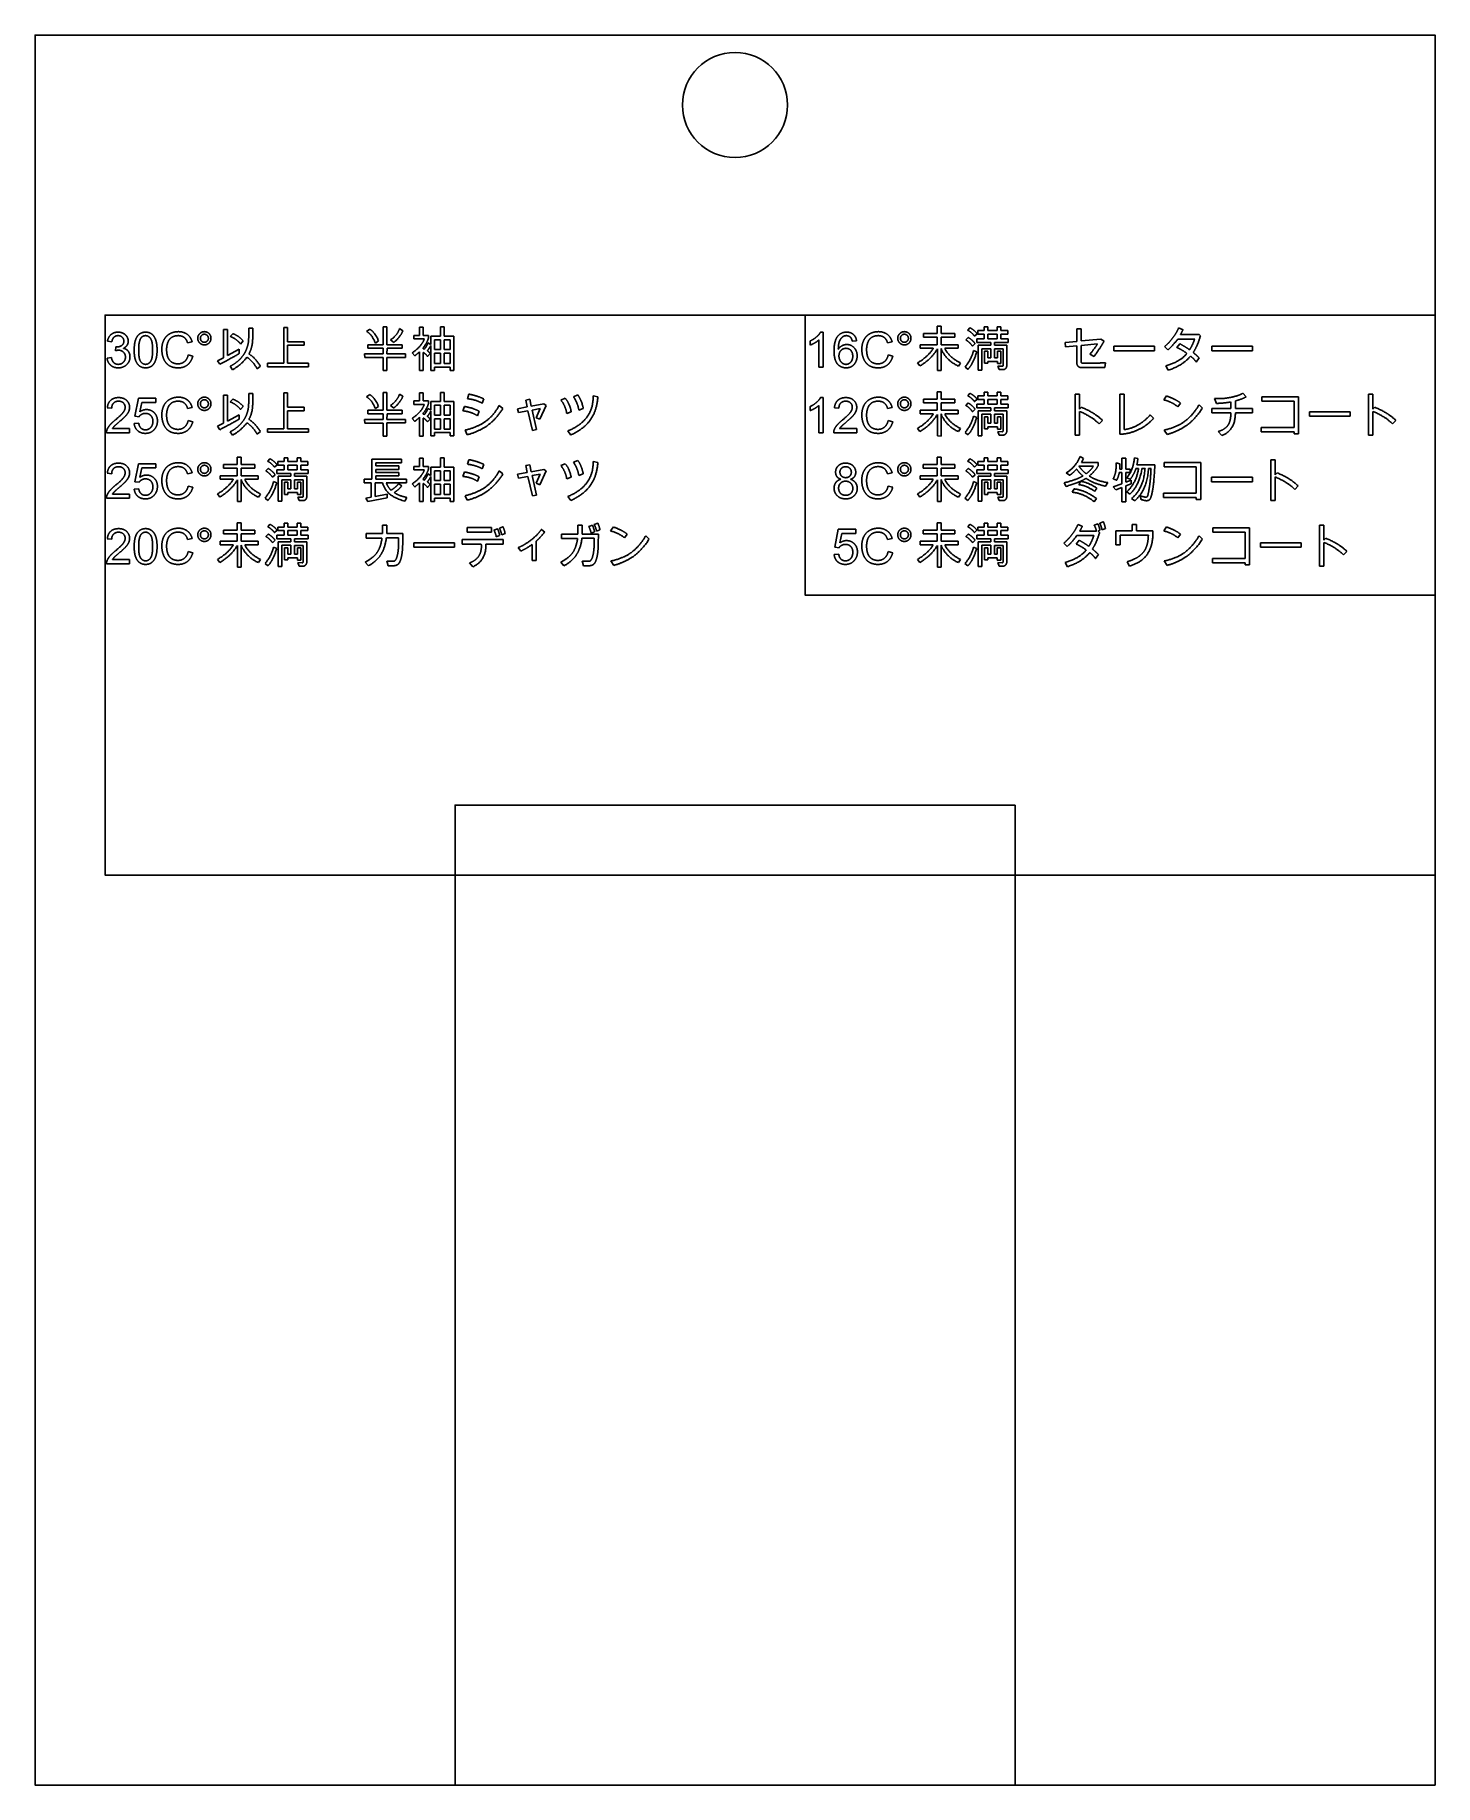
# Model space of a CAD drawing. Header units: millimetres. Extents: x 0 to 200, y 0 to 250.
import ezdxf

# ---------------------------------------------------------------- set-up
doc = ezdxf.new("R2010")
doc.units = ezdxf.units.MM
doc.layers.get('0').update_dxf_attribs({"linetype": 'CONTINUOUS'})

msp = doc.modelspace()

# ---------------------------------------------------------------- linework, layer by layer
for p, q in [((26.94, 203.9), (26.94, 207.91)), ((26.94, 207.91), (27.51, 207.91)), ((27.51, 207.91), (27.51, 204.2)), ((30.55, 208.13), (31.13, 208.13)), ((31.13, 208.13), (31.1, 206.62)), ((35.53, 203.11), (35.53, 208.22)), ((35.53, 208.22), (36.06, 208.22)), ((36.06, 208.22), (36.06, 206.19)), ((47.37, 207.65), (47.83, 207.97)), ((49.74, 205.75), (49.74, 208.29)), ((49.74, 208.29), (50.28, 208.29)), ((50.28, 208.29), (50.28, 205.75)), ((52.07, 208.05), (52.54, 207.75)), ((54.93, 207.09), (54.93, 208.26)), ((54.93, 208.26), (55.47, 208.26)), ((55.47, 208.26), (55.47, 207.09)), ((57.93, 206.98), (57.93, 208.31)), ((57.93, 208.31), (58.47, 208.31)), ((58.47, 208.31), (58.47, 206.98)), ((112.21, 207.55), (112.6, 207.55)), ((112.6, 207.55), (112.6, 202.53)), ((128.88, 207.34), (128.88, 208.39)), ((128.88, 208.39), (129.44, 208.39)), ((129.44, 208.39), (129.44, 207.34)), ((133.24, 207.83), (133.56, 208.17)), ((134.69, 207.28), (134.69, 207.79)), ((134.69, 207.79), (135.6, 207.79)), ((135.6, 207.79), (135.6, 208.32)), ((135.6, 208.32), (136.13, 208.32)), ((136.13, 208.32), (136.13, 207.79)), ((136.13, 207.79), (137.45, 207.79)), ((137.45, 207.79), (137.45, 208.32)), ((137.45, 208.32), (137.97, 208.32)), ((137.97, 208.32), (137.97, 207.79)), ((137.97, 207.79), (138.98, 207.79)), ((138.98, 207.79), (138.98, 207.28)), ((148.83, 206.22), (148.83, 208.03)), ((148.83, 208.03), (149.45, 208.03)), ((149.45, 208.03), (149.45, 206.29)), ((163.38, 208.16), (164, 207.9)), ((10.97, 206.15), (10.35, 206.26)), ((11.5, 204.9), (11.57, 205.44)), ((22.45, 206.16), (21.8, 206.01)), ((27.51, 204.2), (29.19, 205.11)), ((27.9, 206.95), (28.27, 207.33)), ((29.19, 205.11), (29.19, 204.5)), ((29.75, 206.31), (29.37, 205.85)), ((36.06, 206.19), (38.45, 206.19)), ((38.45, 205.69), (36.06, 205.69)), ((36.06, 205.69), (36.06, 203.11)), ((38.45, 206.19), (38.45, 205.69)), ((47.55, 205.25), (47.55, 205.75)), ((47.55, 205.75), (49.74, 205.75)), ((49.74, 205.25), (47.55, 205.25)), ((49.08, 206.31), (48.62, 205.98)), ((49.74, 204.45), (49.74, 205.25)), ((50.28, 205.75), (52.46, 205.75)), ((50.29, 205.25), (50.28, 204.45)), ((52.46, 205.25), (50.29, 205.25)), ((51.26, 206.07), (50.79, 206.44)), ((52.46, 205.75), (52.46, 205.25)), ((54.14, 206.59), (54.14, 207.09)), ((54.14, 207.09), (54.93, 207.09)), ((55.61, 206.59), (54.14, 206.59)), ((55.46, 205.31), (55.46, 205.19)), ((55.46, 205.19), (55.63, 205.13)), ((55.47, 207.09), (56.2, 207.09)), ((56.14, 206.01), (56.54, 205.79)), ((56.2, 207.09), (56.2, 206.69)), ((56.54, 205.79), (56.54, 206.98)), ((56.54, 206.98), (57.93, 206.98)), ((56.54, 202.08), (56.54, 205.65)), ((57.93, 206.47), (57.09, 206.47)), ((57.09, 206.47), (57.09, 205.05)), ((57.09, 205.05), (57.93, 205.05)), ((57.93, 205.05), (57.93, 206.47)), ((58.47, 206.98), (59.83, 206.98)), ((59.3, 206.47), (58.47, 206.47)), ((58.47, 206.47), (58.47, 205.05)), ((58.47, 205.05), (59.3, 205.05)), ((59.3, 205.05), (59.3, 206.47)), ((59.83, 206.98), (59.83, 202.08)), ((110.76, 205.71), (110.76, 206.3)), ((111.99, 202.53), (111.99, 206.45)), ((117.36, 206.31), (116.75, 206.26)), ((122.45, 206.16), (121.8, 206.01)), ((126.45, 205.25), (126.45, 205.76)), ((126.45, 205.76), (128.88, 205.76)), ((128.33, 205.25), (126.45, 205.25)), ((126.91, 206.83), (126.91, 207.34)), ((126.91, 207.34), (128.88, 207.34)), ((128.88, 206.83), (126.91, 206.83)), ((128.88, 205.76), (128.88, 206.83)), ((128.91, 202.08), (128.91, 205.16)), ((129.44, 207.34), (131.4, 207.34)), ((131.4, 206.83), (129.44, 206.83)), ((129.44, 206.83), (129.44, 205.76)), ((129.44, 205.76), (131.88, 205.76)), ((129.44, 205.21), (129.44, 202.07)), ((131.88, 205.25), (129.96, 205.25)), ((131.4, 207.34), (131.4, 206.83)), ((131.88, 205.76), (131.88, 205.25)), ((132.97, 206.45), (133.3, 206.79)), ((134.3, 205.91), (133.93, 205.53)), ((134.58, 207.33), (134.21, 206.98)), ((134.54, 206.09), (134.54, 206.61)), ((134.54, 206.61), (135.6, 206.61)), ((136.53, 206.09), (134.54, 206.09)), ((135.6, 207.28), (134.69, 207.28)), ((134.74, 202.12), (134.74, 205.68)), ((134.74, 205.68), (136.53, 205.68)), ((136.53, 205.17), (135.27, 205.17)), ((135.27, 205.17), (135.27, 202.12)), ((135.6, 206.61), (135.6, 207.28)), ((137.45, 207.28), (136.13, 207.28)), ((136.13, 207.28), (136.13, 206.61)), ((136.13, 206.61), (137.45, 206.61)), ((136.53, 205.68), (136.53, 206.09)), ((136.53, 203.89), (136.53, 205.17)), ((139.03, 206.09), (137.07, 206.09)), ((137.07, 206.09), (137.07, 205.68)), ((137.07, 205.68), (138.83, 205.68)), ((138.3, 205.17), (137.07, 205.17)), ((137.07, 205.17), (137.07, 203.89)), ((137.45, 206.61), (137.45, 207.28)), ((138.98, 207.28), (137.97, 207.28)), ((137.97, 207.28), (137.97, 206.61)), ((137.97, 206.61), (139.03, 206.61)), ((138.3, 202.82), (138.3, 205.17)), ((138.83, 205.68), (138.83, 202.86)), ((139.03, 206.61), (139.03, 206.09)), ((147.17, 206.07), (148.83, 206.22)), ((147.23, 205.43), (147.17, 206.07)), ((148.83, 205.58), (147.23, 205.43)), ((148.83, 203.18), (148.83, 205.58)), ((149.45, 206.29), (152.26, 206.55)), ((151.79, 205.89), (149.45, 205.63)), ((149.45, 205.63), (149.45, 203.34)), ((152.26, 206.55), (152.73, 206.25)), ((154.13, 204.9), (154.13, 205.53)), ((154.13, 205.53), (159.95, 205.53)), ((159.95, 205.53), (159.95, 204.9)), ((161.85, 205.02), (161.37, 205.49)), ((163.12, 205.35), (163.54, 205.89)), ((165.67, 206.57), (163.24, 206.57)), ((163.63, 207.2), (166.3, 207.2)), ((166.3, 207.2), (166.48, 207.01)), ((168.1, 204.9), (168.1, 205.53)), ((168.1, 205.53), (173.92, 205.53)), ((173.92, 205.53), (173.92, 204.9)), ((10.29, 203.85), (10.91, 203.94)), ((21.88, 204.29), (22.54, 204.12)), ((26.07, 203.45), (26.94, 203.9)), ((26.41, 202.97), (26.07, 203.45)), ((28.2, 202.17), (27.86, 202.67)), ((32.21, 202.69), (31.75, 202.32)), ((33.23, 202.6), (33.23, 203.11)), ((33.23, 203.11), (35.53, 203.11)), ((39.07, 202.6), (33.23, 202.6)), ((36.06, 203.11), (39.07, 203.11)), ((39.07, 203.11), (39.07, 202.6)), ((47.1, 203.93), (47.09, 204.45)), ((47.09, 204.45), (49.74, 204.45)), ((49.74, 203.93), (47.1, 203.93)), ((49.74, 202.07), (49.74, 203.93)), ((50.28, 204.45), (52.91, 204.45)), ((52.91, 203.94), (50.28, 203.94)), ((50.28, 203.94), (50.28, 202.07)), ((52.91, 204.45), (52.91, 203.94)), ((54.24, 204.16), (53.87, 204.58)), ((54.93, 202.06), (54.93, 204.75)), ((55.46, 204.64), (55.46, 202.06)), ((56.45, 204.49), (56.09, 204.08)), ((57.93, 204.55), (57.09, 204.55)), ((57.09, 204.55), (57.09, 203.07)), ((57.09, 203.07), (57.93, 203.07)), ((59.3, 202.55), (57.09, 202.55)), ((57.09, 202.55), (57.09, 202.08)), ((57.93, 203.07), (57.93, 204.55)), ((59.3, 204.55), (58.47, 204.55)), ((58.47, 204.55), (58.47, 203.07)), ((58.47, 203.07), (59.3, 203.07)), ((59.3, 203.07), (59.3, 204.55)), ((59.3, 202.08), (59.3, 202.55)), ((112.6, 202.53), (111.99, 202.53)), ((121.88, 204.29), (122.54, 204.12)), ((126.41, 202.72), (126.06, 203.15)), ((132.23, 203.14), (131.91, 202.7)), ((133.26, 202.24), (132.86, 202.57)), ((134.08, 204.93), (134.53, 204.74)), ((135.62, 203.1), (135.62, 204.83)), ((135.62, 204.83), (136.13, 204.83)), ((136.13, 203.1), (135.62, 203.1)), ((136.13, 204.83), (136.13, 203.89)), ((136.13, 203.89), (136.53, 203.89)), ((137.48, 203.37), (136.13, 203.37)), ((136.13, 203.37), (136.13, 203.1)), ((137.07, 203.89), (137.48, 203.89)), ((137.48, 203.89), (137.48, 204.83)), ((137.48, 204.83), (137.98, 204.83)), ((137.48, 203.07), (137.48, 203.37)), ((137.98, 203.07), (137.48, 203.07)), ((137.74, 202.2), (137.56, 202.71)), ((137.56, 202.71), (138.19, 202.69)), ((137.98, 204.83), (137.98, 203.07)), ((152.85, 202.5), (149.43, 202.5)), ((151.29, 204.07), (150.7, 204.39)), ((152.93, 203.17), (152.85, 202.5)), ((159.95, 204.9), (154.13, 204.9)), ((161.89, 202.11), (161.54, 202.74)), ((166.33, 203.86), (165.88, 203.27)), ((173.92, 204.9), (168.1, 204.9)), ((50.28, 202.07), (49.74, 202.07)), ((55.46, 202.06), (54.93, 202.06)), ((57.09, 202.08), (56.54, 202.08)), ((59.83, 202.08), (59.3, 202.08)), ((129.44, 202.07), (128.91, 202.08)), ((135.27, 202.12), (134.74, 202.12)), ((14.28, 195.54), (14.77, 198.11)), ((14.77, 198.11), (17.25, 198.11)), ((15.26, 197.52), (14.99, 196.18)), ((17.25, 197.52), (15.26, 197.52)), ((17.25, 198.11), (17.25, 197.52)), ((26.94, 194.54), (26.94, 198.55)), ((26.94, 198.55), (27.51, 198.55)), ((27.51, 198.55), (27.51, 194.84)), ((27.9, 197.59), (28.27, 197.97)), ((30.55, 198.78), (31.13, 198.78)), ((31.13, 198.78), (31.1, 197.26)), ((35.53, 193.76), (35.53, 198.86)), ((35.53, 198.86), (36.06, 198.86)), ((36.06, 198.86), (36.06, 196.83)), ((47.37, 198.29), (47.83, 198.62)), ((49.74, 196.39), (49.74, 198.93)), ((49.74, 198.93), (50.28, 198.93)), ((50.28, 198.93), (50.28, 196.39)), ((52.07, 198.69), (52.54, 198.39)), ((54.14, 197.23), (54.14, 197.74)), ((54.14, 197.74), (54.93, 197.74)), ((54.93, 197.74), (54.93, 198.9)), ((54.93, 198.9), (55.47, 198.9)), ((55.47, 198.9), (55.47, 197.74)), ((55.47, 197.74), (56.2, 197.74)), ((56.2, 197.74), (56.2, 197.33)), ((56.54, 196.43), (56.54, 197.62)), ((56.54, 197.62), (57.93, 197.62)), ((57.93, 197.62), (57.93, 198.95)), ((57.93, 198.95), (58.47, 198.95)), ((58.47, 198.95), (58.47, 197.62)), ((58.47, 197.62), (59.83, 197.62)), ((59.83, 197.62), (59.83, 192.72)), ((61.77, 198.04), (61.99, 198.69)), ((64.12, 198.02), (63.89, 197.39)), ((70.1, 197.85), (70.67, 197.97)), ((70.31, 196.86), (70.1, 197.85)), ((70.67, 197.97), (70.88, 196.97)), ((75.12, 197.85), (75.75, 198.1)), ((76.94, 198.32), (77.55, 198.58)), ((79.75, 198.43), (80.41, 198.31)), ((112.21, 198.2), (112.6, 198.2)), ((112.6, 198.2), (112.6, 193.18)), ((126.91, 197.47), (126.91, 197.98)), ((126.91, 197.98), (128.88, 197.98)), ((128.88, 197.98), (128.88, 199.03)), ((128.88, 199.03), (129.44, 199.03)), ((129.44, 199.03), (129.44, 197.98)), ((129.44, 197.98), (131.4, 197.98)), ((131.4, 197.98), (131.4, 197.47)), ((133.24, 198.47), (133.56, 198.81)), ((134.58, 197.97), (134.21, 197.63)), ((134.69, 197.92), (134.69, 198.43)), ((134.69, 198.43), (135.6, 198.43)), ((135.6, 197.92), (134.69, 197.92)), ((135.6, 198.43), (135.6, 198.96)), ((135.6, 198.96), (136.13, 198.96)), ((135.6, 197.25), (135.6, 197.92)), ((136.13, 198.96), (136.13, 198.43)), ((136.13, 198.43), (137.45, 198.43)), ((137.45, 197.92), (136.13, 197.92)), ((136.13, 197.92), (136.13, 197.25)), ((137.45, 198.43), (137.45, 198.96)), ((137.45, 198.96), (137.97, 198.96)), ((137.45, 197.25), (137.45, 197.92)), ((137.97, 198.96), (137.97, 198.43)), ((137.97, 198.43), (138.98, 198.43)), ((138.98, 197.92), (137.97, 197.92)), ((137.97, 197.92), (137.97, 197.25)), ((138.98, 198.43), (138.98, 197.92)), ((148.59, 192.85), (148.59, 198.67)), ((148.59, 198.67), (149.22, 198.67)), ((149.22, 198.67), (149.22, 196.55)), ((154.97, 192.97), (154.97, 198.68)), ((154.97, 198.68), (155.59, 198.68)), ((155.59, 198.68), (155.59, 193.64)), ((161.28, 197.87), (161.66, 198.44)), ((168.79, 197.37), (168.5, 198.09)), ((170.85, 196.64), (170.85, 197.58)), ((171.48, 197.73), (171.48, 196.64)), ((172.57, 198.85), (173.04, 198.32)), ((175.27, 197.67), (175.27, 198.3)), ((175.27, 198.3), (180.5, 198.3)), ((179.87, 197.67), (175.27, 197.67)), ((179.87, 193.92), (179.87, 197.67)), ((180.5, 198.3), (180.5, 193.02)), ((190.5, 192.85), (190.5, 198.67)), ((190.5, 198.67), (191.13, 198.67)), ((191.13, 198.67), (191.13, 196.55)), ((10.96, 196.68), (10.33, 196.75)), ((14.86, 195.46), (14.28, 195.54)), ((22.45, 196.8), (21.8, 196.65)), ((27.51, 194.84), (29.19, 195.75)), ((29.19, 195.75), (29.19, 195.14)), ((29.75, 196.95), (29.37, 196.49)), ((36.06, 196.83), (38.45, 196.83)), ((38.45, 196.33), (36.06, 196.33)), ((36.06, 196.33), (36.06, 193.76)), ((38.45, 196.83), (38.45, 196.33)), ((47.1, 194.57), (47.09, 195.09)), ((47.09, 195.09), (49.74, 195.09)), ((47.55, 195.89), (47.55, 196.39)), ((47.55, 196.39), (49.74, 196.39)), ((49.74, 195.89), (47.55, 195.89)), ((49.08, 196.95), (48.62, 196.62)), ((49.74, 195.09), (49.74, 195.89)), ((50.28, 196.39), (52.46, 196.39)), ((50.29, 195.89), (50.28, 195.09)), ((50.28, 195.09), (52.91, 195.09)), ((52.46, 195.89), (50.29, 195.89)), ((51.26, 196.71), (50.79, 197.08)), ((52.46, 196.39), (52.46, 195.89)), ((52.91, 195.09), (52.91, 194.58)), ((54.24, 194.8), (53.87, 195.22)), ((55.61, 197.23), (54.14, 197.23)), ((54.93, 192.7), (54.93, 195.39)), ((55.46, 195.95), (55.46, 195.84)), ((55.46, 195.84), (55.63, 195.77)), ((55.46, 195.28), (55.46, 192.7)), ((56.45, 195.13), (56.09, 194.72)), ((56.14, 196.65), (56.54, 196.43)), ((56.54, 192.72), (56.54, 196.29)), ((57.93, 197.11), (57.09, 197.11)), ((57.09, 197.11), (57.09, 195.7)), ((57.09, 195.7), (57.93, 195.7)), ((57.93, 195.19), (57.09, 195.19)), ((57.09, 195.19), (57.09, 193.71)), ((57.93, 195.7), (57.93, 197.11)), ((57.93, 193.71), (57.93, 195.19)), ((59.3, 197.11), (58.47, 197.11)), ((58.47, 197.11), (58.47, 195.7)), ((58.47, 195.7), (59.3, 195.7)), ((59.3, 195.19), (58.47, 195.19)), ((58.47, 195.19), (58.47, 193.71)), ((59.3, 195.7), (59.3, 197.11)), ((59.3, 193.71), (59.3, 195.19)), ((61.11, 196.31), (61.34, 196.94)), ((63.45, 196.26), (63.21, 195.6)), ((66.3, 197.09), (66.85, 196.66)), ((68.94, 196.61), (70.31, 196.86)), ((69.06, 196.05), (68.94, 196.61)), ((70.42, 196.3), (69.06, 196.05)), ((71.06, 193.51), (70.42, 196.3)), ((70.88, 196.97), (72.69, 197.31)), ((72.19, 196.63), (71, 196.41)), ((71, 196.41), (71.62, 193.64)), ((71.6, 195.33), (72.19, 196.63)), ((72.14, 195.1), (71.6, 195.33)), ((73.04, 197.08), (72.14, 195.1)), ((72.69, 197.31), (73.04, 197.08)), ((76.6, 196.19), (75.96, 195.93)), ((78.32, 196.66), (77.69, 196.42)), ((110.76, 196.35), (110.76, 196.94)), ((111.99, 193.18), (111.99, 197.09)), ((114.84, 196.68), (114.21, 196.75)), ((122.45, 196.8), (121.8, 196.65)), ((126.45, 195.89), (126.45, 196.4)), ((126.45, 196.4), (128.88, 196.4)), ((128.33, 195.89), (126.45, 195.89)), ((128.88, 197.47), (126.91, 197.47)), ((128.88, 196.4), (128.88, 197.47)), ((128.91, 192.72), (128.91, 195.8)), ((131.4, 197.47), (129.44, 197.47)), ((129.44, 197.47), (129.44, 196.4)), ((129.44, 196.4), (131.88, 196.4)), ((129.44, 195.86), (129.44, 192.71)), ((131.88, 195.89), (129.96, 195.89)), ((131.88, 196.4), (131.88, 195.89)), ((132.97, 197.09), (133.3, 197.43)), ((134.3, 196.55), (133.93, 196.17)), ((134.08, 195.57), (134.53, 195.38)), ((134.54, 196.74), (134.54, 197.25)), ((134.54, 197.25), (135.6, 197.25)), ((136.53, 196.74), (134.54, 196.74)), ((134.74, 192.76), (134.74, 196.32)), ((134.74, 196.32), (136.53, 196.32)), ((136.53, 195.82), (135.27, 195.82)), ((135.27, 195.82), (135.27, 192.76)), ((135.62, 193.74), (135.62, 195.47)), ((135.62, 195.47), (136.13, 195.47)), ((136.13, 197.25), (137.45, 197.25)), ((136.13, 195.47), (136.13, 194.53)), ((136.53, 196.32), (136.53, 196.74)), ((136.53, 194.53), (136.53, 195.82)), ((139.03, 196.74), (137.07, 196.74)), ((137.07, 196.74), (137.07, 196.32)), ((137.07, 196.32), (138.83, 196.32)), ((138.3, 195.81), (137.07, 195.81)), ((137.07, 195.81), (137.07, 194.53)), ((137.48, 194.53), (137.48, 195.47)), ((137.48, 195.47), (137.98, 195.47)), ((137.97, 197.25), (139.03, 197.25)), ((137.98, 195.47), (137.98, 193.71)), ((138.3, 193.46), (138.3, 195.81)), ((138.83, 196.32), (138.83, 193.5)), ((139.03, 197.25), (139.03, 196.74)), ((149.22, 196.55), (149.5, 196.82)), ((149.22, 196.23), (149.22, 192.85)), ((159.33, 195.73), (159.79, 195.25)), ((163.65, 197.42), (163.27, 196.88)), ((166.29, 197.16), (166.79, 196.71)), ((168.12, 196.01), (168.12, 196.64)), ((168.12, 196.64), (170.85, 196.64)), ((170.84, 196.01), (168.12, 196.01)), ((171.48, 196.64), (173.95, 196.64)), ((173.95, 196.01), (171.48, 196.01)), ((173.95, 196.64), (173.95, 196.01)), ((182.07, 195.54), (182.07, 196.17)), ((182.07, 196.17), (187.89, 196.17)), ((187.89, 195.54), (182.07, 195.54)), ((187.89, 196.17), (187.89, 195.54)), ((191.13, 196.55), (191.41, 196.82)), ((191.13, 196.23), (191.13, 192.85)), ((13.52, 193.18), (10.21, 193.18)), ((11.06, 193.77), (13.52, 193.77)), ((13.52, 193.77), (13.52, 193.18)), ((14.17, 194.48), (14.82, 194.54)), ((21.88, 194.93), (22.54, 194.76)), ((26.07, 194.1), (26.94, 194.54)), ((26.41, 193.61), (26.07, 194.1)), ((28.2, 192.81), (27.86, 193.31)), ((32.21, 193.34), (31.75, 192.96)), ((33.23, 193.24), (33.23, 193.76)), ((33.23, 193.76), (35.53, 193.76)), ((39.07, 193.24), (33.23, 193.24)), ((36.06, 193.76), (39.07, 193.76)), ((39.07, 193.76), (39.07, 193.24)), ((49.74, 194.57), (47.1, 194.57)), ((49.74, 192.71), (49.74, 194.57)), ((50.28, 192.71), (49.74, 192.71)), ((52.91, 194.58), (50.28, 194.58)), ((50.28, 194.58), (50.28, 192.71)), ((55.46, 192.7), (54.93, 192.7)), ((57.09, 192.72), (56.54, 192.72)), ((57.09, 193.71), (57.93, 193.71)), ((59.3, 193.2), (57.09, 193.2)), ((57.09, 193.2), (57.09, 192.72)), ((58.47, 193.71), (59.3, 193.71)), ((59.3, 192.72), (59.3, 193.2)), ((59.83, 192.72), (59.3, 192.72)), ((61.76, 192.9), (61.44, 193.55)), ((71.62, 193.64), (71.06, 193.51)), ((76.53, 192.85), (76.11, 193.44)), ((112.6, 193.18), (111.99, 193.18)), ((117.4, 193.18), (114.1, 193.18)), ((114.95, 193.77), (117.4, 193.77)), ((117.4, 193.77), (117.4, 193.18)), ((121.88, 194.93), (122.54, 194.76)), ((126.41, 193.36), (126.06, 193.8)), ((129.44, 192.71), (128.91, 192.72)), ((132.23, 193.78), (131.91, 193.34)), ((133.26, 192.88), (132.86, 193.21)), ((135.27, 192.76), (134.74, 192.76)), ((136.13, 193.74), (135.62, 193.74)), ((136.13, 194.53), (136.53, 194.53)), ((137.48, 194.01), (136.13, 194.01)), ((136.13, 194.01), (136.13, 193.74)), ((137.07, 194.53), (137.48, 194.53)), ((137.48, 193.71), (137.48, 194.01)), ((137.98, 193.71), (137.48, 193.71)), ((137.74, 192.84), (137.56, 193.36)), ((137.56, 193.36), (138.19, 193.33)), ((149.22, 192.85), (148.59, 192.85)), ((152.5, 194.94), (152.03, 194.43)), ((161.73, 192.94), (161.33, 193.57)), ((169.56, 192.8), (169.02, 193.36)), ((175.19, 193.29), (175.19, 193.92)), ((175.19, 193.92), (179.87, 193.92)), ((179.87, 193.29), (175.19, 193.29)), ((179.87, 193.02), (179.87, 193.29)), ((180.5, 193.02), (179.87, 193.02)), ((191.13, 192.85), (190.5, 192.85)), ((194.41, 194.94), (193.94, 194.43)), ((14.28, 186.18), (14.77, 188.75)), ((14.77, 188.75), (17.25, 188.75)), ((15.26, 188.16), (14.99, 186.82)), ((17.25, 188.16), (15.26, 188.16)), ((17.25, 188.75), (17.25, 188.16)), ((26.91, 188.11), (26.91, 188.62)), ((26.91, 188.62), (28.88, 188.62)), ((28.88, 188.11), (26.91, 188.11)), ((28.88, 188.62), (28.88, 189.67)), ((28.88, 189.67), (29.44, 189.67)), ((28.88, 187.04), (28.88, 188.11)), ((29.44, 189.67), (29.44, 188.62)), ((29.44, 188.62), (31.4, 188.62)), ((31.4, 188.11), (29.44, 188.11)), ((29.44, 188.11), (29.44, 187.04)), ((31.4, 188.62), (31.4, 188.11)), ((32.97, 187.74), (33.3, 188.07)), ((33.24, 189.11), (33.56, 189.45)), ((34.58, 188.61), (34.21, 188.27)), ((34.54, 187.38), (34.54, 187.89)), ((34.54, 187.89), (35.6, 187.89)), ((34.69, 188.56), (34.69, 189.07)), ((34.69, 189.07), (35.6, 189.07)), ((35.6, 188.56), (34.69, 188.56)), ((35.6, 189.07), (35.6, 189.6)), ((35.6, 189.6), (36.13, 189.6)), ((35.6, 187.89), (35.6, 188.56)), ((36.13, 189.6), (36.13, 189.07)), ((36.13, 189.07), (37.45, 189.07)), ((37.45, 188.56), (36.13, 188.56)), ((36.13, 188.56), (36.13, 187.89)), ((36.13, 187.89), (37.45, 187.89)), ((37.45, 189.07), (37.45, 189.6)), ((37.45, 189.6), (37.97, 189.6)), ((37.45, 187.89), (37.45, 188.56)), ((37.97, 189.6), (37.97, 189.07)), ((37.97, 189.07), (38.98, 189.07)), ((38.98, 188.56), (37.97, 188.56)), ((37.97, 188.56), (37.97, 187.89)), ((37.97, 187.89), (39.03, 187.89)), ((38.98, 189.07), (38.98, 188.56)), ((39.03, 187.89), (39.03, 187.38)), ((48.11, 186.53), (48.11, 189.4)), ((48.11, 189.4), (52.36, 189.4)), ((52.36, 188.89), (48.68, 188.89)), ((48.68, 188.89), (48.68, 188.46)), ((48.68, 188.46), (51.99, 188.46)), ((51.99, 187.95), (48.68, 187.95)), ((48.68, 187.95), (48.68, 187.52)), ((48.68, 187.52), (51.99, 187.52)), ((51.99, 188.46), (51.99, 187.95)), ((51.99, 187.52), (51.99, 187.02)), ((52.36, 189.4), (52.36, 188.89)), ((54.14, 187.87), (54.14, 188.38)), ((54.14, 188.38), (54.93, 188.38)), ((55.61, 187.87), (54.14, 187.87)), ((54.93, 188.38), (54.93, 189.54)), ((54.93, 189.54), (55.47, 189.54)), ((55.47, 189.54), (55.47, 188.38)), ((55.47, 188.38), (56.2, 188.38)), ((56.2, 188.38), (56.2, 187.97)), ((56.54, 187.07), (56.54, 188.26)), ((56.54, 188.26), (57.93, 188.26)), ((57.93, 187.75), (57.09, 187.75)), ((57.09, 187.75), (57.09, 186.34)), ((57.93, 188.26), (57.93, 189.59)), ((57.93, 189.59), (58.47, 189.59)), ((57.93, 186.34), (57.93, 187.75)), ((58.47, 189.59), (58.47, 188.26)), ((58.47, 188.26), (59.83, 188.26)), ((59.3, 187.75), (58.47, 187.75)), ((58.47, 187.75), (58.47, 186.34)), ((59.3, 186.34), (59.3, 187.75)), ((59.83, 188.26), (59.83, 183.36)), ((61.11, 186.95), (61.34, 187.58)), ((61.77, 188.68), (61.99, 189.33)), ((64.12, 188.66), (63.89, 188.03)), ((66.3, 187.74), (66.85, 187.3)), ((68.94, 187.25), (70.31, 187.5)), ((70.1, 188.5), (70.67, 188.61)), ((70.31, 187.5), (70.1, 188.5)), ((70.67, 188.61), (70.88, 187.61)), ((70.88, 187.61), (72.69, 187.95)), ((73.04, 187.72), (72.14, 185.74)), ((72.69, 187.95), (73.04, 187.72)), ((75.12, 188.49), (75.75, 188.74)), ((76.94, 188.96), (77.55, 189.22)), ((79.75, 189.08), (80.41, 188.95)), ((126.9, 188.11), (126.9, 188.62)), ((126.9, 188.62), (128.88, 188.62)), ((128.88, 188.11), (126.9, 188.11)), ((128.88, 188.62), (128.88, 189.67)), ((128.88, 189.67), (129.44, 189.67)), ((128.88, 187.04), (128.88, 188.11)), ((129.44, 189.67), (129.44, 188.62)), ((129.44, 188.62), (131.39, 188.62)), ((131.39, 188.11), (129.44, 188.11)), ((129.44, 188.11), (129.44, 187.04)), ((131.39, 188.62), (131.39, 188.11)), ((132.97, 187.74), (133.3, 188.07)), ((133.24, 189.11), (133.56, 189.45)), ((134.57, 188.61), (134.21, 188.27)), ((134.54, 187.38), (134.54, 187.89)), ((134.54, 187.89), (135.6, 187.89)), ((134.68, 188.56), (134.68, 189.07)), ((134.68, 189.07), (135.6, 189.07)), ((135.6, 188.56), (134.68, 188.56)), ((135.6, 189.07), (135.6, 189.6)), ((135.6, 189.6), (136.12, 189.6)), ((135.6, 187.89), (135.6, 188.56)), ((136.12, 189.6), (136.12, 189.07)), ((136.12, 189.07), (137.44, 189.07)), ((137.44, 188.56), (136.12, 188.56)), ((136.12, 188.56), (136.12, 187.89)), ((136.12, 187.89), (137.44, 187.89)), ((137.44, 189.07), (137.44, 189.6)), ((137.44, 189.6), (137.97, 189.6)), ((137.44, 187.89), (137.44, 188.56)), ((137.97, 189.6), (137.97, 189.07)), ((137.97, 189.07), (138.97, 189.07)), ((138.97, 188.56), (137.97, 188.56)), ((137.97, 188.56), (137.97, 187.89)), ((137.97, 187.89), (139.03, 187.89)), ((138.97, 189.07), (138.97, 188.56)), ((139.03, 187.89), (139.03, 187.38)), ((151.22, 188.42), (149.14, 188.42)), ((149.32, 189.79), (149.8, 189.51)), ((149.8, 189.51), (149.48, 188.93)), ((149.48, 188.93), (151.89, 188.93)), ((151.89, 188.93), (151.89, 188.51)), ((154.45, 188.86), (154.98, 188.76)), ((154.98, 188), (155.28, 188)), ((155.28, 188), (155.28, 189.57)), ((155.28, 189.57), (155.82, 189.57)), ((155.82, 189.57), (155.82, 188)), ((155.82, 188), (156.44, 188)), ((156.44, 188), (156.44, 187.49)), ((157.06, 189.61), (157.54, 189.48)), ((157.64, 188.08), (157.28, 188.08)), ((157.41, 188.59), (159.98, 188.59)), ((158.58, 188.08), (158.14, 188.08)), ((159.43, 188.08), (159.07, 188.08)), ((161.3, 188.32), (161.3, 188.94)), ((161.3, 188.94), (166.53, 188.94)), ((165.9, 188.32), (161.3, 188.32)), ((165.9, 184.56), (165.9, 188.32)), ((166.53, 188.94), (166.53, 183.66)), ((176.53, 183.5), (176.53, 189.31)), ((176.53, 189.31), (177.16, 189.31)), ((177.16, 189.31), (177.16, 187.19)), ((10.96, 187.33), (10.33, 187.39)), ((14.17, 185.13), (14.82, 185.18)), ((14.86, 186.11), (14.28, 186.18)), ((22.45, 187.45), (21.8, 187.29)), ((21.88, 185.57), (22.54, 185.4)), ((26.45, 186.53), (26.45, 187.04)), ((26.45, 187.04), (28.88, 187.04)), ((28.33, 186.53), (26.45, 186.53)), ((28.91, 183.36), (28.91, 186.44)), ((29.44, 187.04), (31.88, 187.04)), ((29.44, 186.5), (29.44, 183.35)), ((31.88, 186.53), (29.96, 186.53)), ((31.88, 187.04), (31.88, 186.53)), ((34.3, 187.19), (33.93, 186.81)), ((34.08, 186.21), (34.53, 186.02)), ((36.53, 187.38), (34.54, 187.38)), ((34.74, 183.4), (34.74, 186.96)), ((34.74, 186.96), (36.53, 186.96)), ((36.53, 186.46), (35.27, 186.46)), ((35.27, 186.46), (35.27, 183.4)), ((35.62, 184.38), (35.62, 186.12)), ((35.62, 186.12), (36.13, 186.12)), ((36.13, 186.12), (36.13, 185.17)), ((36.13, 185.17), (36.53, 185.17)), ((36.53, 186.96), (36.53, 187.38)), ((36.53, 185.17), (36.53, 186.46)), ((39.03, 187.38), (37.07, 187.38)), ((37.07, 187.38), (37.07, 186.96)), ((37.07, 186.96), (38.83, 186.96)), ((38.3, 186.45), (37.07, 186.45)), ((37.07, 186.45), (37.07, 185.17)), ((37.07, 185.17), (37.48, 185.17)), ((37.48, 185.17), (37.48, 186.12)), ((37.48, 186.12), (37.98, 186.12)), ((37.98, 186.12), (37.98, 184.36)), ((38.3, 184.1), (38.3, 186.45)), ((38.83, 186.96), (38.83, 184.14)), ((47.04, 186.02), (47.04, 186.53)), ((47.04, 186.53), (48.11, 186.53)), ((48.04, 186.02), (47.04, 186.02)), ((48.04, 183.98), (48.04, 186.02)), ((49.64, 186.02), (48.59, 186.02)), ((48.59, 186.02), (48.59, 184.07)), ((51.99, 187.02), (48.68, 187.02)), ((48.68, 187.02), (48.68, 186.53)), ((48.68, 186.53), (53.07, 186.53)), ((53.07, 186.02), (50.19, 186.02)), ((51.96, 185.9), (52.4, 185.6)), ((53.07, 186.53), (53.07, 186.02)), ((54.24, 185.44), (53.87, 185.86)), ((54.93, 183.34), (54.93, 186.03)), ((55.46, 186.59), (55.46, 186.48)), ((55.46, 186.48), (55.63, 186.41)), ((55.46, 185.92), (55.46, 183.34)), ((56.45, 185.77), (56.09, 185.36)), ((56.14, 187.3), (56.54, 187.07)), ((56.54, 183.36), (56.54, 186.93)), ((57.09, 186.34), (57.93, 186.34)), ((57.93, 185.83), (57.09, 185.83)), ((57.09, 185.83), (57.09, 184.35)), ((57.93, 184.35), (57.93, 185.83)), ((58.47, 186.34), (59.3, 186.34)), ((59.3, 185.83), (58.47, 185.83)), ((58.47, 185.83), (58.47, 184.35)), ((59.3, 184.35), (59.3, 185.83)), ((63.45, 186.9), (63.21, 186.24)), ((69.06, 186.69), (68.94, 187.25)), ((70.42, 186.94), (69.06, 186.69)), ((71.06, 184.15), (70.42, 186.94)), ((72.19, 187.27), (71, 187.05)), ((71, 187.05), (71.62, 184.28)), ((71.6, 185.97), (72.19, 187.27)), ((72.14, 185.74), (71.6, 185.97)), ((76.6, 186.83), (75.96, 186.58)), ((78.32, 187.3), (77.69, 187.06)), ((122.45, 187.45), (121.8, 187.29)), ((121.87, 185.57), (122.53, 185.4)), ((126.45, 186.53), (126.45, 187.04)), ((126.45, 187.04), (128.88, 187.04)), ((128.32, 186.53), (126.45, 186.53)), ((128.91, 183.36), (128.91, 186.44)), ((129.44, 187.04), (131.88, 187.04)), ((129.44, 186.5), (129.44, 183.35)), ((131.88, 186.53), (129.96, 186.53)), ((131.88, 187.04), (131.88, 186.53)), ((134.3, 187.19), (133.93, 186.81)), ((134.08, 186.21), (134.52, 186.02)), ((136.53, 187.38), (134.54, 187.38)), ((134.74, 183.4), (134.74, 186.96)), ((134.74, 186.96), (136.53, 186.96)), ((135.27, 186.46), (135.26, 183.4)), ((136.53, 186.46), (135.27, 186.46)), ((135.62, 184.38), (135.62, 186.12)), ((135.62, 186.12), (136.12, 186.12)), ((136.12, 186.12), (136.12, 185.17)), ((136.12, 185.17), (136.53, 185.17)), ((136.53, 186.96), (136.53, 187.38)), ((136.53, 185.17), (136.53, 186.46)), ((139.03, 187.38), (137.07, 187.38)), ((137.07, 187.38), (137.07, 186.96)), ((137.07, 186.96), (138.83, 186.96)), ((138.3, 186.45), (137.07, 186.45)), ((137.07, 186.45), (137.07, 185.17)), ((137.07, 185.17), (137.47, 185.17)), ((137.47, 185.17), (137.47, 186.12)), ((137.47, 186.12), (137.98, 186.12)), ((137.98, 186.12), (137.98, 184.36)), ((138.3, 184.1), (138.3, 186.45)), ((138.83, 186.96), (138.83, 184.14)), ((147.31, 185.52), (147.03, 186.02)), ((147.79, 187.1), (147.33, 187.45)), ((148.17, 184.68), (148.44, 185.16)), ((149.14, 185.76), (149.37, 186.22)), ((151.68, 185.26), (151.36, 184.8)), ((153.25, 186.05), (152.94, 185.54)), ((154.52, 186.4), (154.02, 186.59)), ((154.04, 185.43), (155.28, 185.9)), ((154.4, 185.02), (154.04, 185.43)), ((155.28, 185.37), (154.4, 185.02)), ((155.28, 187.49), (154.9, 187.49)), ((155.28, 185.9), (155.28, 187.49)), ((155.28, 183.3), (155.28, 185.37)), ((156.44, 187.49), (155.82, 187.49)), ((155.82, 187.49), (155.82, 186.12)), ((155.82, 186.12), (156.58, 186.4)), ((156.58, 185.88), (155.82, 185.59)), ((155.82, 185.59), (155.82, 183.3)), ((156.46, 186.53), (155.97, 186.75)), ((156.58, 186.4), (156.58, 185.88)), ((168.09, 186.18), (168.09, 186.81)), ((168.09, 186.81), (173.92, 186.81)), ((173.92, 186.18), (168.09, 186.18)), ((173.92, 186.81), (173.92, 186.18)), ((177.16, 187.19), (177.44, 187.46)), ((177.16, 186.87), (177.16, 183.5)), ((180.44, 185.58), (179.97, 185.08)), ((13.52, 183.82), (10.21, 183.82)), ((11.06, 184.41), (13.52, 184.41)), ((13.52, 184.41), (13.52, 183.82)), ((26.41, 184), (26.06, 184.44)), ((29.44, 183.35), (28.91, 183.36)), ((32.23, 184.42), (31.91, 183.98)), ((33.26, 183.52), (32.86, 183.85)), ((35.27, 183.4), (34.74, 183.4)), ((36.13, 184.38), (35.62, 184.38)), ((37.48, 184.66), (36.13, 184.66)), ((36.13, 184.66), (36.13, 184.38)), ((37.48, 184.36), (37.48, 184.66)), ((37.98, 184.36), (37.48, 184.36)), ((37.74, 183.48), (37.56, 184)), ((37.56, 184), (38.19, 183.97)), ((47.26, 183.85), (48.04, 183.98)), ((47.55, 183.34), (47.26, 183.85)), ((50.31, 183.88), (47.55, 183.34)), ((48.59, 184.07), (50.31, 184.41)), ((50.31, 184.41), (50.31, 183.88)), ((53.14, 183.94), (52.83, 183.42)), ((55.46, 183.34), (54.93, 183.34)), ((57.09, 183.36), (56.54, 183.36)), ((57.09, 184.35), (57.93, 184.35)), ((59.3, 183.84), (57.09, 183.84)), ((57.09, 183.84), (57.09, 183.36)), ((58.47, 184.35), (59.3, 184.35)), ((59.3, 183.36), (59.3, 183.84)), ((59.83, 183.36), (59.3, 183.36)), ((61.76, 183.54), (61.44, 184.19)), ((71.62, 184.28), (71.06, 184.15)), ((76.53, 183.49), (76.11, 184.08)), ((126.41, 184), (126.06, 184.44)), ((129.44, 183.35), (128.91, 183.36)), ((132.23, 184.42), (131.91, 183.98)), ((133.26, 183.52), (132.85, 183.85)), ((135.26, 183.4), (134.74, 183.4)), ((136.12, 184.38), (135.62, 184.38)), ((137.47, 184.66), (136.12, 184.66)), ((136.12, 184.66), (136.12, 184.38)), ((137.47, 184.36), (137.47, 184.66)), ((137.98, 184.36), (137.47, 184.36)), ((137.74, 183.48), (137.56, 184)), ((137.56, 184), (138.18, 183.97)), ((151.66, 183.78), (151.32, 183.32)), ((155.82, 183.3), (155.28, 183.3)), ((156.42, 184.42), (155.96, 184.72)), ((157.12, 183.47), (156.64, 183.78)), ((158.01, 183.63), (157.9, 184.17)), ((161.21, 183.94), (161.21, 184.56)), ((161.21, 184.56), (165.9, 184.56)), ((165.9, 183.94), (161.21, 183.94)), ((165.9, 183.66), (165.9, 183.94)), ((166.53, 183.66), (165.9, 183.66)), ((177.16, 183.5), (176.53, 183.5)), ((28.88, 179.26), (28.88, 180.31)), ((28.88, 180.31), (29.44, 180.31)), ((29.44, 180.31), (29.44, 179.26)), ((33.24, 179.75), (33.56, 180.1)), ((35.6, 179.71), (35.6, 180.24)), ((35.6, 180.24), (36.13, 180.24)), ((36.13, 180.24), (36.13, 179.71)), ((37.45, 179.71), (37.45, 180.24)), ((37.45, 180.24), (37.97, 180.24)), ((37.97, 180.24), (37.97, 179.71)), ((49.62, 178.78), (49.62, 180)), ((49.62, 180), (50.25, 180)), ((50.25, 180), (50.25, 178.78)), ((77.56, 178.7), (77.56, 180)), ((77.56, 180), (78.19, 180)), ((78.19, 180), (78.19, 178.7)), ((79.89, 180.05), (80.4, 180.26)), ((128.88, 179.26), (128.88, 180.31)), ((128.88, 180.31), (129.44, 180.31)), ((129.44, 180.31), (129.44, 179.26)), ((133.24, 179.75), (133.56, 180.1)), ((135.6, 179.71), (135.6, 180.24)), ((135.6, 180.24), (136.12, 180.24)), ((136.12, 180.24), (136.12, 179.71)), ((137.44, 179.71), (137.44, 180.24)), ((137.44, 180.24), (137.97, 180.24)), ((137.97, 180.24), (137.97, 179.71)), ((148.99, 180.08), (149.61, 179.82)), ((151.32, 179.97), (151.83, 180.18)), ((152.1, 180.25), (152.61, 180.46)), ((156.74, 179.17), (156.74, 180.07)), ((156.74, 180.07), (157.36, 180.07)), ((157.36, 180.07), (157.36, 179.17)), ((10.96, 177.97), (10.33, 178.03)), ((22.45, 178.09), (21.8, 177.93)), ((26.45, 177.18), (26.45, 177.68)), ((26.45, 177.68), (28.88, 177.68)), ((26.91, 178.76), (26.91, 179.26)), ((26.91, 179.26), (28.88, 179.26)), ((28.88, 178.76), (26.91, 178.76)), ((28.88, 177.68), (28.88, 178.76)), ((29.44, 179.26), (31.4, 179.26)), ((31.4, 178.76), (29.44, 178.76)), ((29.44, 178.76), (29.44, 177.68)), ((29.44, 177.68), (31.88, 177.68)), ((31.4, 179.26), (31.4, 178.76)), ((31.88, 177.68), (31.88, 177.18)), ((32.97, 178.38), (33.3, 178.71)), ((34.3, 177.83), (33.93, 177.46)), ((34.58, 179.25), (34.21, 178.91)), ((34.54, 178.02), (34.54, 178.53)), ((34.54, 178.53), (35.6, 178.53)), ((36.53, 178.02), (34.54, 178.02)), ((34.69, 179.2), (34.69, 179.71)), ((34.69, 179.71), (35.6, 179.71)), ((35.6, 179.2), (34.69, 179.2)), ((34.74, 174.05), (34.74, 177.6)), ((34.74, 177.6), (36.53, 177.6)), ((35.6, 178.53), (35.6, 179.2)), ((36.13, 179.71), (37.45, 179.71)), ((37.45, 179.2), (36.13, 179.2)), ((36.13, 179.2), (36.13, 178.53)), ((36.13, 178.53), (37.45, 178.53)), ((36.53, 177.6), (36.53, 178.02)), ((39.03, 178.02), (37.07, 178.02)), ((37.07, 178.02), (37.07, 177.6)), ((37.07, 177.6), (38.83, 177.6)), ((37.45, 178.53), (37.45, 179.2)), ((37.97, 179.71), (38.98, 179.71)), ((38.98, 179.2), (37.97, 179.2)), ((37.97, 179.2), (37.97, 178.53)), ((37.97, 178.53), (39.03, 178.53)), ((38.83, 177.6), (38.83, 174.79)), ((38.98, 179.71), (38.98, 179.2)), ((39.03, 178.53), (39.03, 178.02)), ((47.29, 178.14), (47.29, 178.78)), ((47.29, 178.78), (49.62, 178.78)), ((49.57, 178.14), (47.29, 178.14)), ((51.93, 178.17), (50.2, 178.17)), ((50.25, 178.78), (52.55, 178.78)), ((51.94, 177.4), (51.93, 178.17)), ((52.55, 178.78), (52.53, 177.41)), ((61.04, 177.28), (61.04, 177.91)), ((61.04, 177.91), (66.88, 177.91)), ((61.72, 179), (61.72, 179.63)), ((61.72, 179.63), (65.21, 179.63)), ((65.21, 179), (61.72, 179)), ((65.21, 179.63), (65.21, 179)), ((65.56, 179.26), (66.07, 179.46)), ((66.38, 178.52), (65.9, 178.32)), ((66.34, 179.54), (66.85, 179.74)), ((67.16, 178.8), (66.67, 178.6)), ((66.88, 177.91), (66.88, 177.28)), ((71.58, 177.68), (71.58, 174.92)), ((72.35, 179.38), (72.82, 178.99)), ((75.23, 178.08), (75.23, 178.7)), ((75.23, 178.7), (77.56, 178.7)), ((77.51, 178.08), (75.23, 178.08)), ((79.87, 178.1), (78.14, 178.1)), ((78.19, 178.7), (80.49, 178.7)), ((79.11, 179.77), (79.62, 179.98)), ((79.93, 179.04), (79.45, 178.84)), ((79.88, 177.4), (79.87, 178.1)), ((80.71, 179.32), (80.22, 179.12)), ((80.49, 178.7), (80.47, 177.36)), ((82.23, 179.15), (82.62, 179.72)), ((84.6, 178.7), (84.23, 178.16)), ((87.24, 178.44), (87.75, 177.99)), ((114.28, 176.82), (114.76, 179.39)), ((114.76, 179.39), (117.25, 179.39)), ((115.26, 178.8), (114.99, 177.46)), ((117.25, 178.8), (115.26, 178.8)), ((117.25, 179.39), (117.25, 178.8)), ((122.45, 178.09), (121.8, 177.93)), ((126.45, 177.18), (126.45, 177.68)), ((126.45, 177.68), (128.88, 177.68)), ((126.9, 178.76), (126.9, 179.26)), ((126.9, 179.26), (128.88, 179.26)), ((128.88, 178.76), (126.9, 178.76)), ((128.88, 177.68), (128.88, 178.76)), ((129.44, 179.26), (131.39, 179.26)), ((131.39, 178.76), (129.44, 178.76)), ((129.44, 178.76), (129.44, 177.68)), ((129.44, 177.68), (131.88, 177.68)), ((131.39, 179.26), (131.39, 178.76)), ((131.88, 177.68), (131.88, 177.18)), ((132.97, 178.38), (133.3, 178.71)), ((134.3, 177.83), (133.93, 177.46)), ((134.57, 179.25), (134.21, 178.91)), ((134.54, 178.02), (134.54, 178.53)), ((134.54, 178.53), (135.6, 178.53)), ((136.53, 178.02), (134.54, 178.02)), ((134.68, 179.2), (134.68, 179.71)), ((134.68, 179.71), (135.6, 179.71)), ((135.6, 179.2), (134.68, 179.2)), ((134.74, 174.05), (134.74, 177.6)), ((134.74, 177.6), (136.53, 177.6)), ((135.6, 178.53), (135.6, 179.2)), ((136.12, 179.71), (137.44, 179.71)), ((137.44, 179.2), (136.12, 179.2)), ((136.12, 179.2), (136.12, 178.53)), ((136.12, 178.53), (137.44, 178.53)), ((136.53, 177.6), (136.53, 178.02)), ((139.03, 178.02), (137.07, 178.02)), ((137.07, 178.02), (137.07, 177.6)), ((137.07, 177.6), (138.83, 177.6)), ((137.44, 178.53), (137.44, 179.2)), ((137.97, 179.71), (138.97, 179.71)), ((138.97, 179.2), (137.97, 179.2)), ((137.97, 179.2), (137.97, 178.53)), ((137.97, 178.53), (139.03, 178.53)), ((138.83, 177.6), (138.83, 174.79)), ((138.97, 179.71), (138.97, 179.2)), ((139.03, 178.53), (139.03, 178.02)), ((148.72, 177.28), (149.15, 177.82)), ((151.27, 178.5), (148.84, 178.5)), ((149.24, 179.12), (151.64, 179.12)), ((152.14, 179.24), (151.9, 179.12)), ((151.9, 179.12), (152.08, 178.93)), ((152.92, 179.52), (152.43, 179.31)), ((154.42, 177.17), (154.42, 179.17)), ((154.42, 179.17), (156.74, 179.17)), ((159.05, 178.54), (155.04, 178.54)), ((155.04, 178.54), (155.04, 177.17)), ((157.36, 179.17), (159.68, 179.17)), ((161.28, 179.15), (161.66, 179.72)), ((163.64, 178.7), (163.27, 178.16)), ((166.29, 178.44), (166.79, 177.99)), ((168.28, 178.96), (168.28, 179.58)), ((168.28, 179.58), (173.51, 179.58)), ((172.89, 178.96), (168.28, 178.96)), ((172.89, 175.2), (172.89, 178.96)), ((173.51, 179.58), (173.51, 174.3)), ((183.52, 174.14), (183.52, 179.96)), ((183.52, 179.96), (184.14, 179.96)), ((184.14, 179.96), (184.14, 177.83)), ((184.14, 177.83), (184.42, 178.1)), ((184.14, 177.51), (184.14, 174.14)), ((11.06, 175.05), (13.52, 175.05)), ((13.52, 175.05), (13.52, 174.46)), ((21.88, 176.21), (22.54, 176.04)), ((26.41, 174.65), (26.06, 175.08)), ((28.33, 177.18), (26.45, 177.18)), ((28.91, 174), (28.91, 177.08)), ((29.44, 177.14), (29.44, 173.99)), ((31.88, 177.18), (29.96, 177.18)), ((32.23, 175.06), (31.91, 174.62)), ((34.08, 176.85), (34.53, 176.66)), ((36.53, 177.1), (35.27, 177.1)), ((35.27, 177.1), (35.27, 174.05)), ((35.62, 175.02), (35.62, 176.76)), ((35.62, 176.76), (36.13, 176.76)), ((36.13, 175.02), (35.62, 175.02)), ((36.13, 176.76), (36.13, 175.81)), ((36.13, 175.81), (36.53, 175.81)), ((37.48, 175.3), (36.13, 175.3)), ((36.13, 175.3), (36.13, 175.02)), ((36.53, 175.81), (36.53, 177.1)), ((38.3, 177.09), (37.07, 177.09)), ((37.07, 177.09), (37.07, 175.81)), ((37.07, 175.81), (37.48, 175.81)), ((37.48, 175.81), (37.48, 176.76)), ((37.48, 176.76), (37.98, 176.76)), ((37.48, 175), (37.48, 175.3)), ((37.98, 176.76), (37.98, 175)), ((38.3, 174.74), (38.3, 177.09)), ((54.13, 176.82), (54.13, 177.46)), ((54.13, 177.46), (59.95, 177.46)), ((59.95, 176.82), (54.13, 176.82)), ((59.95, 177.46), (59.95, 176.82)), ((63.75, 177.28), (61.04, 177.28)), ((66.88, 177.28), (64.4, 177.28)), ((69.4, 176.27), (69.04, 176.78)), ((71, 174.92), (71, 177.22)), ((114.17, 175.77), (114.82, 175.82)), ((114.86, 176.75), (114.28, 176.82)), ((121.87, 176.21), (122.53, 176.04)), ((126.41, 174.65), (126.06, 175.08)), ((128.32, 177.18), (126.45, 177.18)), ((128.91, 174), (128.91, 177.08)), ((129.44, 177.14), (129.44, 173.99)), ((131.88, 177.18), (129.96, 177.18)), ((132.23, 175.06), (131.91, 174.62)), ((134.08, 176.85), (134.52, 176.66)), ((135.27, 177.1), (135.26, 174.05)), ((136.53, 177.1), (135.27, 177.1)), ((135.62, 175.02), (135.62, 176.76)), ((135.62, 176.76), (136.12, 176.76)), ((136.12, 175.02), (135.62, 175.02)), ((136.12, 176.76), (136.12, 175.81)), ((136.12, 175.81), (136.53, 175.81)), ((137.47, 175.3), (136.12, 175.3)), ((136.12, 175.3), (136.12, 175.02)), ((136.53, 175.81), (136.53, 177.1)), ((138.3, 177.09), (137.07, 177.09)), ((137.07, 177.09), (137.07, 175.81)), ((137.07, 175.81), (137.47, 175.81)), ((137.47, 175.81), (137.47, 176.76)), ((137.47, 176.76), (137.98, 176.76)), ((137.47, 175), (137.47, 175.3)), ((137.98, 176.76), (137.98, 175)), ((138.3, 174.74), (138.3, 177.09)), ((147.45, 176.94), (146.98, 177.42)), ((151.94, 175.78), (151.49, 175.2)), ((155.04, 177.17), (154.42, 177.17)), ((168.2, 174.58), (168.2, 175.2)), ((168.2, 175.2), (172.89, 175.2)), ((175.08, 176.82), (175.08, 177.46)), ((175.08, 177.46), (180.9, 177.46)), ((180.9, 176.82), (175.08, 176.82)), ((180.9, 177.46), (180.9, 176.82)), ((187.42, 176.22), (186.95, 175.72)), ((13.52, 174.46), (10.21, 174.46)), ((29.44, 173.99), (28.91, 174)), ((33.26, 174.16), (32.86, 174.49)), ((35.27, 174.05), (34.74, 174.05)), ((37.98, 175), (37.48, 175)), ((37.74, 174.12), (37.56, 174.64)), ((37.56, 174.64), (38.19, 174.61)), ((47.62, 174.17), (47.18, 174.7)), ((50.43, 174.18), (50.25, 174.86)), ((62.57, 174.03), (62.08, 174.59)), ((71.58, 174.92), (71, 174.92)), ((75.56, 174.17), (75.12, 174.7)), ((78.37, 174.18), (78.19, 174.86)), ((82.68, 174.23), (82.28, 174.86)), ((129.44, 173.99), (128.91, 174)), ((133.26, 174.16), (132.85, 174.49)), ((135.26, 174.05), (134.74, 174.05)), ((137.98, 175), (137.47, 175)), ((137.74, 174.12), (137.56, 174.64)), ((137.56, 174.64), (138.18, 174.61)), ((147.49, 174.04), (147.15, 174.66)), ((156.38, 174.13), (156, 174.74)), ((161.72, 174.23), (161.32, 174.86)), ((172.89, 174.58), (168.2, 174.58)), ((172.89, 174.3), (172.89, 174.58)), ((173.51, 174.3), (172.89, 174.3)), ((184.14, 174.14), (183.52, 174.14))]:
    msp.add_line(p, q)
for points in [[(200, 0), (0, 0), (0, 250), (200, 250)], [(200, 130), (10, 130), (10, 210), (200, 210)], [(200, 170), (110, 170), (110, 210), (200, 210)], [(140, 140), (60, 140), (60, 0), (140, 0)]]:
    msp.add_lwpolyline(points, close=True)
msp.add_circle((100, 240), 7.5)
for points in [[(10.87, 207.21), (11.27, 207.55), (11.86, 207.55)], [(11.86, 207.55), (12.27, 207.55), (12.61, 207.38)], [(14.9, 207.26), (15.26, 207.55), (15.8, 207.55)], [(15.8, 207.55), (16.21, 207.55), (16.51, 207.39)], [(19.26, 207.32), (19.82, 207.62), (20.48, 207.62)], [(20.48, 207.62), (21.23, 207.62), (21.74, 207.24)], [(23.53, 207.34), (23.81, 207.62), (24.2, 207.62)], [(24.2, 207.62), (24.59, 207.62), (24.87, 207.34)], [(30.5, 206.29), (30.55, 206.92), (30.55, 208.13)], [(48.62, 205.98), (48.16, 207.2), (47.37, 207.65)], [(47.83, 207.97), (48.55, 207.54), (49.08, 206.31)], [(50.79, 206.44), (51.75, 207.09), (52.07, 208.05)], [(52.54, 207.75), (52.24, 206.9), (51.26, 206.07)], [(111.66, 206.89), (112.05, 207.23), (112.21, 207.55)], [(114.68, 206.98), (115.15, 207.55), (115.94, 207.55)], [(115.94, 207.55), (116.53, 207.55), (116.91, 207.22)], [(119.26, 207.32), (119.82, 207.62), (120.48, 207.62)], [(120.48, 207.62), (121.23, 207.62), (121.74, 207.24)], [(123.53, 207.34), (123.81, 207.62), (124.2, 207.62)], [(124.2, 207.62), (124.59, 207.62), (124.87, 207.34)], [(134.21, 206.98), (133.83, 207.51), (133.24, 207.83)], [(133.56, 208.17), (134.2, 207.85), (134.58, 207.33)], [(162.53, 206.72), (163.08, 207.45), (163.38, 208.16)], [(164, 207.9), (163.78, 207.44), (163.63, 207.2)], [(10.35, 206.26), (10.47, 206.88), (10.87, 207.21)], [(11.28, 206.82), (11.04, 206.6), (10.97, 206.15)], [(11.87, 207.05), (11.51, 207.05), (11.28, 206.82)], [(11.57, 205.44), (11.63, 205.43), (11.67, 205.43)], [(11.67, 205.43), (12.06, 205.43), (12.38, 205.64)], [(12.46, 206.83), (12.23, 207.05), (11.87, 207.05)], [(12.38, 205.64), (12.69, 205.84), (12.69, 206.27)], [(12.69, 206.27), (12.69, 206.61), (12.46, 206.83)], [(12.61, 207.38), (12.96, 207.2), (13.14, 206.9)], [(13.15, 205.67), (12.97, 205.4), (12.63, 205.24)], [(12.63, 205.24), (13.08, 205.14), (13.32, 204.82)], [(13.14, 206.9), (13.32, 206.6), (13.32, 206.26)], [(13.32, 206.26), (13.32, 205.93), (13.15, 205.67)], [(14.17, 205), (14.17, 205.89), (14.36, 206.43)], [(14.67, 202.97), (14.17, 203.59), (14.17, 205)], [(14.36, 206.43), (14.54, 206.97), (14.9, 207.26)], [(15.12, 206.69), (14.81, 206.23), (14.81, 205)], [(14.81, 205), (14.81, 203.77), (15.09, 203.36)], [(15.8, 207.05), (15.38, 207.05), (15.12, 206.69)], [(16.51, 206.64), (16.23, 207.05), (15.8, 207.05)], [(16.51, 207.39), (16.81, 207.23), (17.01, 206.92)], [(16.8, 205), (16.8, 206.23), (16.51, 206.64)], [(16.51, 203.36), (16.8, 203.77), (16.8, 205)], [(17.01, 206.92), (17.21, 206.62), (17.32, 206.18)], [(17.44, 205), (17.44, 204.12), (17.25, 203.58)], [(17.32, 206.18), (17.44, 205.74), (17.44, 205)], [(18.12, 205.07), (18.12, 205.85), (18.41, 206.43)], [(18.38, 203.73), (18.12, 204.36), (18.12, 205.07)], [(18.41, 206.43), (18.71, 207.02), (19.26, 207.32)], [(18.96, 206.03), (18.8, 205.57), (18.8, 205.08)], [(18.8, 205.08), (18.8, 204.44), (18.98, 203.96)], [(19.5, 206.78), (19.11, 206.5), (18.96, 206.03)], [(20.46, 207.05), (19.89, 207.05), (19.5, 206.78)], [(21.3, 206.8), (20.97, 207.05), (20.46, 207.05)], [(21.8, 206.01), (21.63, 206.56), (21.3, 206.8)], [(21.74, 207.24), (22.25, 206.86), (22.45, 206.16)], [(23.25, 206.67), (23.25, 207.07), (23.53, 207.34)], [(23.53, 206), (23.25, 206.28), (23.25, 206.67)], [(24.2, 205.73), (23.81, 205.73), (23.53, 206)], [(23.79, 207.08), (23.62, 206.91), (23.62, 206.67)], [(23.62, 206.67), (23.62, 206.44), (23.79, 206.27)], [(24.2, 207.25), (23.96, 207.25), (23.79, 207.08)], [(23.79, 206.27), (23.96, 206.1), (24.2, 206.1)], [(24.6, 207.08), (24.43, 207.25), (24.2, 207.25)], [(24.2, 206.1), (24.43, 206.1), (24.6, 206.27)], [(24.86, 206), (24.59, 205.73), (24.2, 205.73)], [(24.77, 206.67), (24.77, 206.91), (24.6, 207.08)], [(24.6, 206.27), (24.77, 206.44), (24.77, 206.67)], [(25.14, 206.67), (25.14, 206.28), (24.86, 206)], [(24.87, 207.34), (25.14, 207.07), (25.14, 206.67)], [(29.37, 205.85), (28.83, 206.55), (27.9, 206.95)], [(28.27, 207.33), (29.06, 207.06), (29.75, 206.31)], [(30.15, 204.96), (30.46, 205.67), (30.5, 206.29)], [(31.1, 206.62), (31.08, 205.38), (30.56, 204.45)], [(53.87, 204.58), (55.27, 205.54), (55.61, 206.59)], [(56.2, 206.69), (56.05, 206.09), (55.46, 205.31)], [(55.63, 205.13), (55.99, 205.58), (56.14, 206.01)], [(56.54, 205.65), (56.36, 205.24), (56.05, 204.89)], [(110.76, 206.3), (111.28, 206.54), (111.66, 206.89)], [(111.41, 206.02), (111.05, 205.81), (110.76, 205.71)], [(111.99, 206.45), (111.77, 206.23), (111.41, 206.02)], [(114.15, 204.87), (114.15, 206.32), (114.68, 206.98)], [(114.93, 206.27), (114.76, 205.86), (114.76, 205.11)], [(114.76, 205.11), (114.98, 205.45), (115.3, 205.61)], [(115.39, 206.89), (115.1, 206.67), (114.93, 206.27)], [(115.85, 205.24), (115.43, 205.24), (115.14, 204.94)], [(115.3, 205.61), (115.62, 205.78), (115.97, 205.78)], [(115.9, 207.05), (115.61, 207.05), (115.39, 206.89)], [(116.55, 204.94), (116.27, 205.24), (115.85, 205.24)], [(116.52, 206.79), (116.27, 207.05), (115.9, 207.05)], [(115.97, 205.78), (116.59, 205.78), (117.02, 205.32)], [(116.75, 206.26), (116.67, 206.62), (116.52, 206.79)], [(116.91, 207.22), (117.29, 206.89), (117.36, 206.31)], [(117.02, 205.32), (117.45, 204.87), (117.45, 204.16)], [(118.12, 205.07), (118.12, 205.85), (118.41, 206.43)], [(118.38, 203.73), (118.12, 204.36), (118.12, 205.07)], [(118.41, 206.43), (118.71, 207.02), (119.26, 207.32)], [(118.96, 206.03), (118.8, 205.57), (118.8, 205.08)], [(118.8, 205.08), (118.8, 204.44), (118.98, 203.96)], [(119.5, 206.78), (119.11, 206.5), (118.96, 206.03)], [(120.46, 207.05), (119.89, 207.05), (119.5, 206.78)], [(121.3, 206.8), (120.97, 207.05), (120.46, 207.05)], [(121.8, 206.01), (121.63, 206.56), (121.3, 206.8)], [(121.74, 207.24), (122.25, 206.86), (122.45, 206.16)], [(123.25, 206.67), (123.25, 207.07), (123.53, 207.34)], [(123.53, 206), (123.25, 206.28), (123.25, 206.67)], [(124.2, 205.73), (123.81, 205.73), (123.53, 206)], [(123.79, 207.08), (123.62, 206.91), (123.62, 206.67)], [(123.62, 206.67), (123.62, 206.44), (123.79, 206.27)], [(124.2, 207.25), (123.96, 207.25), (123.79, 207.08)], [(123.79, 206.27), (123.96, 206.1), (124.2, 206.1)], [(124.6, 207.08), (124.43, 207.25), (124.2, 207.25)], [(124.2, 206.1), (124.43, 206.1), (124.6, 206.27)], [(124.86, 206), (124.59, 205.73), (124.2, 205.73)], [(124.77, 206.67), (124.77, 206.91), (124.6, 207.08)], [(124.6, 206.27), (124.77, 206.44), (124.77, 206.67)], [(125.14, 206.67), (125.14, 206.28), (124.86, 206)], [(124.87, 207.34), (125.14, 207.07), (125.14, 206.67)], [(126.06, 203.15), (127.6, 204.05), (128.33, 205.25)], [(128.91, 205.16), (128.05, 203.68), (126.41, 202.72)], [(131.91, 202.7), (130.11, 203.55), (129.44, 205.21)], [(129.96, 205.25), (130.64, 203.91), (132.23, 203.14)], [(133.93, 205.53), (133.57, 206.07), (132.97, 206.45)], [(133.3, 206.79), (133.91, 206.45), (134.3, 205.91)], [(150.7, 204.39), (151.41, 205.25), (151.79, 205.89)], [(152.73, 206.25), (152.14, 205.23), (151.29, 204.07)], [(161.37, 205.49), (161.98, 205.99), (162.53, 206.72)], [(163.24, 206.57), (162.56, 205.61), (161.85, 205.02)], [(164.57, 204.51), (163.76, 205.09), (163.12, 205.35)], [(163.54, 205.89), (164.31, 205.49), (164.93, 205.03)], [(164.93, 205.03), (165.3, 205.57), (165.67, 206.57)], [(166.48, 207.01), (166.07, 205.56), (165.45, 204.64)], [(10.79, 202.84), (10.35, 203.23), (10.29, 203.85)], [(11.88, 202.45), (11.22, 202.45), (10.79, 202.84)], [(10.91, 203.94), (11.01, 203.41), (11.27, 203.18)], [(11.27, 203.18), (11.52, 202.95), (11.89, 202.95)], [(11.94, 204.97), (11.76, 204.97), (11.5, 204.9)], [(13.09, 202.9), (12.61, 202.45), (11.88, 202.45)], [(11.89, 202.95), (12.32, 202.95), (12.62, 203.25)], [(12.64, 204.69), (12.36, 204.97), (11.94, 204.97)], [(12.62, 203.25), (12.92, 203.55), (12.92, 204)], [(12.92, 204), (12.92, 204.42), (12.64, 204.69)], [(13.57, 204.01), (13.57, 203.36), (13.09, 202.9)], [(13.32, 204.82), (13.57, 204.5), (13.57, 204.01)], [(15.8, 202.45), (15.08, 202.45), (14.67, 202.97)], [(15.09, 203.36), (15.38, 202.95), (15.8, 202.95)], [(15.8, 202.95), (16.23, 202.95), (16.51, 203.36)], [(16.71, 202.74), (16.35, 202.45), (15.8, 202.45)], [(17.25, 203.58), (17.07, 203.04), (16.71, 202.74)], [(19.15, 202.78), (18.65, 203.11), (18.38, 203.73)], [(18.98, 203.96), (19.17, 203.49), (19.56, 203.25)], [(20.47, 202.45), (19.66, 202.45), (19.15, 202.78)], [(19.56, 203.25), (19.96, 203.02), (20.41, 203.02)], [(20.41, 203.02), (20.97, 203.02), (21.35, 203.34)], [(21.79, 202.88), (21.25, 202.45), (20.47, 202.45)], [(21.35, 203.34), (21.74, 203.66), (21.88, 204.29)], [(22.54, 204.12), (22.33, 203.3), (21.79, 202.88)], [(29.19, 204.5), (28.55, 204.11), (26.41, 202.97)], [(27.86, 202.67), (28.66, 203.07), (29.25, 203.66)], [(30.28, 203.97), (29.51, 202.93), (28.2, 202.17)], [(29.25, 203.66), (29.84, 204.25), (30.15, 204.96)], [(31.75, 202.32), (31.16, 203.33), (30.28, 203.97)], [(30.56, 204.45), (31.56, 203.78), (32.21, 202.69)], [(54.93, 204.75), (54.44, 204.28), (54.24, 204.16)], [(56.09, 204.08), (55.77, 204.5), (55.46, 204.64)], [(56.05, 204.89), (56.38, 204.61), (56.45, 204.49)], [(114.63, 203.01), (114.15, 203.58), (114.15, 204.87)], [(115.88, 202.45), (115.12, 202.45), (114.63, 203.01)], [(115.14, 204.94), (114.85, 204.64), (114.85, 204.15)], [(114.85, 204.15), (114.85, 203.84), (114.99, 203.55)], [(114.99, 203.55), (115.12, 203.26), (115.36, 203.1)], [(115.36, 203.1), (115.61, 202.95), (115.87, 202.95)], [(115.87, 202.95), (116.26, 202.95), (116.54, 203.27)], [(116.69, 202.66), (116.33, 202.45), (115.88, 202.45)], [(116.54, 203.27), (116.82, 203.58), (116.82, 204.12)], [(116.82, 204.12), (116.82, 204.64), (116.55, 204.94)], [(117.24, 203.28), (117.04, 202.88), (116.69, 202.66)], [(117.45, 204.16), (117.45, 203.69), (117.24, 203.28)], [(119.15, 202.78), (118.65, 203.11), (118.38, 203.73)], [(118.98, 203.96), (119.17, 203.49), (119.56, 203.25)], [(120.47, 202.45), (119.66, 202.45), (119.15, 202.78)], [(119.56, 203.25), (119.96, 203.02), (120.41, 203.02)], [(120.41, 203.02), (120.97, 203.02), (121.35, 203.34)], [(121.79, 202.88), (121.25, 202.45), (120.47, 202.45)], [(121.35, 203.34), (121.74, 203.66), (121.88, 204.29)], [(122.54, 204.12), (122.33, 203.3), (121.79, 202.88)], [(132.86, 202.57), (133.75, 203.6), (134.08, 204.93)], [(134.53, 204.74), (134.06, 203.05), (133.26, 202.24)], [(138.19, 202.69), (138.3, 202.69), (138.3, 202.82)], [(138.83, 202.86), (138.83, 202.56), (138.69, 202.39)], [(149, 202.69), (148.83, 202.89), (148.83, 203.18)], [(149.43, 202.5), (149.17, 202.5), (149, 202.69)], [(149.45, 203.34), (149.45, 203.12), (149.68, 203.12)], [(149.68, 203.12), (151.94, 203.12), (152.93, 203.17)], [(161.54, 202.74), (163.57, 203.29), (164.57, 204.51)], [(165.06, 204.13), (164.03, 202.82), (161.89, 202.11)], [(165.88, 203.27), (165.55, 203.78), (165.06, 204.13)], [(165.45, 204.64), (165.89, 204.29), (166.33, 203.86)], [(138.36, 202.21), (138.17, 202.2), (137.74, 202.2)], [(138.69, 202.39), (138.55, 202.22), (138.36, 202.21)], [(10.33, 196.75), (10.39, 197.46), (10.82, 197.82)], [(10.82, 197.82), (11.24, 198.2), (11.95, 198.2)], [(11.94, 197.69), (11.49, 197.69), (11.23, 197.42)], [(12.62, 197.44), (12.36, 197.69), (11.94, 197.69)], [(11.95, 198.2), (12.67, 198.2), (13.09, 197.8)], [(13.09, 197.8), (13.51, 197.4), (13.51, 196.81)], [(18.41, 197.07), (18.71, 197.66), (19.26, 197.96)], [(19.26, 197.96), (19.82, 198.26), (20.48, 198.26)], [(20.46, 197.69), (19.89, 197.69), (19.5, 197.42)], [(21.3, 197.45), (20.97, 197.69), (20.46, 197.69)], [(20.48, 198.26), (21.23, 198.26), (21.74, 197.88)], [(21.74, 197.88), (22.25, 197.5), (22.45, 196.8)], [(23.25, 197.32), (23.25, 197.71), (23.53, 197.98)], [(23.53, 197.98), (23.81, 198.26), (24.2, 198.26)], [(23.79, 197.72), (23.62, 197.55), (23.62, 197.32)], [(24.2, 197.89), (23.96, 197.89), (23.79, 197.72)], [(24.2, 198.26), (24.59, 198.26), (24.87, 197.98)], [(24.6, 197.72), (24.43, 197.89), (24.2, 197.89)], [(24.77, 197.32), (24.77, 197.55), (24.6, 197.72)], [(24.87, 197.98), (25.14, 197.71), (25.14, 197.32)], [(29.37, 196.49), (28.83, 197.19), (27.9, 197.59)], [(28.27, 197.97), (29.06, 197.7), (29.75, 196.95)], [(30.5, 196.93), (30.55, 197.56), (30.55, 198.78)], [(48.62, 196.62), (48.16, 197.84), (47.37, 198.29)], [(47.83, 198.62), (48.55, 198.19), (49.08, 196.95)], [(50.79, 197.08), (51.75, 197.74), (52.07, 198.69)], [(52.54, 198.39), (52.24, 197.54), (51.26, 196.71)], [(63.89, 197.39), (62.98, 197.91), (61.77, 198.04)], [(61.99, 198.69), (63.34, 198.41), (64.12, 198.02)], [(75.96, 195.93), (75.79, 197.04), (75.12, 197.85)], [(75.75, 198.1), (76.36, 197.4), (76.6, 196.19)], [(77.69, 196.42), (77.55, 197.35), (76.94, 198.32)], [(77.55, 198.58), (78.09, 197.83), (78.32, 196.66)], [(78.83, 195.39), (79.75, 196.62), (79.75, 198.43)], [(80.41, 198.31), (80.28, 196.38), (79.37, 195.06)], [(110.76, 196.94), (111.28, 197.18), (111.66, 197.53)], [(111.66, 197.53), (112.05, 197.87), (112.21, 198.2)], [(114.21, 196.75), (114.28, 197.46), (114.7, 197.82)], [(114.7, 197.82), (115.12, 198.2), (115.84, 198.2)], [(115.82, 197.69), (115.38, 197.69), (115.11, 197.42)], [(116.5, 197.44), (116.24, 197.69), (115.82, 197.69)], [(115.84, 198.2), (116.56, 198.2), (116.97, 197.8)], [(116.97, 197.8), (117.39, 197.4), (117.39, 196.81)], [(118.41, 197.07), (118.71, 197.66), (119.26, 197.96)], [(119.26, 197.96), (119.82, 198.26), (120.48, 198.26)], [(120.46, 197.69), (119.89, 197.69), (119.5, 197.42)], [(121.3, 197.45), (120.97, 197.69), (120.46, 197.69)], [(120.48, 198.26), (121.23, 198.26), (121.74, 197.88)], [(121.74, 197.88), (122.25, 197.5), (122.45, 196.8)], [(123.25, 197.32), (123.25, 197.71), (123.53, 197.98)], [(123.53, 197.98), (123.81, 198.26), (124.2, 198.26)], [(123.79, 197.72), (123.62, 197.55), (123.62, 197.32)], [(124.2, 197.89), (123.96, 197.89), (123.79, 197.72)], [(124.2, 198.26), (124.59, 198.26), (124.87, 197.98)], [(124.6, 197.72), (124.43, 197.89), (124.2, 197.89)], [(124.77, 197.32), (124.77, 197.55), (124.6, 197.72)], [(124.87, 197.98), (125.14, 197.71), (125.14, 197.32)], [(134.21, 197.63), (133.83, 198.15), (133.24, 198.47)], [(133.56, 198.81), (134.2, 198.49), (134.58, 197.97)], [(163.27, 196.88), (162.42, 197.59), (161.28, 197.87)], [(161.66, 198.44), (162.87, 198), (163.65, 197.42)], [(168.5, 198.09), (168.79, 198.05), (169.16, 198.05)], [(170.85, 197.58), (169.95, 197.41), (168.79, 197.37)], [(169.16, 198.05), (169.98, 198.05), (171.04, 198.28)], [(171.04, 198.28), (172.11, 198.52), (172.57, 198.85)], [(173.04, 198.32), (172.38, 197.95), (171.48, 197.73)], [(10.69, 194.27), (10.97, 194.59), (11.49, 195.02)], [(11.23, 197.42), (10.96, 197.16), (10.96, 196.68)], [(11.49, 195.02), (12.31, 195.69), (12.59, 196.08)], [(12.98, 195.61), (12.69, 195.29), (12.03, 194.73)], [(12.59, 196.08), (12.88, 196.47), (12.88, 196.82)], [(12.88, 196.82), (12.88, 197.19), (12.62, 197.44)], [(13.39, 196.22), (13.26, 195.93), (12.98, 195.61)], [(13.51, 196.81), (13.51, 196.51), (13.39, 196.22)], [(15.24, 195.81), (15, 195.68), (14.86, 195.46)], [(14.99, 196.18), (15.44, 196.49), (15.93, 196.49)], [(15.77, 195.95), (15.47, 195.95), (15.24, 195.81)], [(16.54, 195.64), (16.25, 195.95), (15.77, 195.95)], [(15.93, 196.49), (16.59, 196.49), (17.04, 196.04)], [(16.84, 194.82), (16.84, 195.34), (16.54, 195.64)], [(17.04, 196.04), (17.49, 195.58), (17.49, 194.87)], [(18.12, 195.71), (18.12, 196.49), (18.41, 197.07)], [(18.38, 194.37), (18.12, 195), (18.12, 195.71)], [(18.96, 196.67), (18.8, 196.21), (18.8, 195.72)], [(18.8, 195.72), (18.8, 195.08), (18.98, 194.6)], [(19.5, 197.42), (19.11, 197.14), (18.96, 196.67)], [(21.8, 196.65), (21.63, 197.2), (21.3, 197.45)], [(23.53, 196.64), (23.25, 196.92), (23.25, 197.32)], [(24.2, 196.37), (23.81, 196.37), (23.53, 196.64)], [(23.62, 197.32), (23.62, 197.08), (23.79, 196.91)], [(23.79, 196.91), (23.96, 196.74), (24.2, 196.74)], [(24.2, 196.74), (24.43, 196.74), (24.6, 196.91)], [(24.86, 196.64), (24.59, 196.37), (24.2, 196.37)], [(24.6, 196.91), (24.77, 197.08), (24.77, 197.32)], [(25.14, 197.32), (25.14, 196.92), (24.86, 196.64)], [(29.19, 195.14), (28.55, 194.75), (26.41, 193.61)], [(29.25, 194.3), (29.84, 194.89), (30.15, 195.6)], [(30.15, 195.6), (30.46, 196.31), (30.5, 196.93)], [(31.1, 197.26), (31.08, 196.02), (30.56, 195.09)], [(30.56, 195.09), (31.56, 194.42), (32.21, 193.34)], [(53.87, 195.22), (55.27, 196.18), (55.61, 197.23)], [(54.93, 195.39), (54.44, 194.92), (54.24, 194.8)], [(56.2, 197.33), (56.05, 196.73), (55.46, 195.95)], [(56.09, 194.72), (55.77, 195.14), (55.46, 195.28)], [(55.63, 195.77), (55.99, 196.22), (56.14, 196.65)], [(56.54, 196.29), (56.36, 195.88), (56.05, 195.53)], [(56.05, 195.53), (56.38, 195.25), (56.45, 195.13)], [(63.21, 195.6), (62.4, 196.16), (61.11, 196.31)], [(61.34, 196.94), (62.63, 196.7), (63.45, 196.26)], [(64.4, 194.82), (65.59, 195.69), (66.3, 197.09)], [(66.85, 196.66), (65.88, 195.13), (64.67, 194.24)], [(76.11, 193.44), (77.92, 194.16), (78.83, 195.39)], [(79.37, 195.06), (78.45, 193.74), (76.53, 192.85)], [(111.41, 196.66), (111.05, 196.45), (110.76, 196.35)], [(111.99, 197.09), (111.77, 196.88), (111.41, 196.66)], [(114.57, 194.27), (114.85, 194.59), (115.38, 195.02)], [(115.11, 197.42), (114.85, 197.16), (114.84, 196.68)], [(115.38, 195.02), (116.19, 195.69), (116.48, 196.08)], [(116.86, 195.61), (116.58, 195.29), (115.92, 194.73)], [(116.48, 196.08), (116.76, 196.47), (116.76, 196.82)], [(116.76, 196.82), (116.76, 197.19), (116.5, 197.44)], [(117.27, 196.22), (117.15, 195.93), (116.86, 195.61)], [(117.39, 196.81), (117.39, 196.51), (117.27, 196.22)], [(118.12, 195.71), (118.12, 196.49), (118.41, 197.07)], [(118.38, 194.37), (118.12, 195), (118.12, 195.71)], [(118.96, 196.67), (118.8, 196.21), (118.8, 195.72)], [(118.8, 195.72), (118.8, 195.08), (118.98, 194.6)], [(119.5, 197.42), (119.11, 197.14), (118.96, 196.67)], [(121.8, 196.65), (121.63, 197.2), (121.3, 197.45)], [(123.53, 196.64), (123.25, 196.92), (123.25, 197.32)], [(124.2, 196.37), (123.81, 196.37), (123.53, 196.64)], [(123.62, 197.32), (123.62, 197.08), (123.79, 196.91)], [(123.79, 196.91), (123.96, 196.74), (124.2, 196.74)], [(124.2, 196.74), (124.43, 196.74), (124.6, 196.91)], [(124.86, 196.64), (124.59, 196.37), (124.2, 196.37)], [(124.6, 196.91), (124.77, 197.08), (124.77, 197.32)], [(125.14, 197.32), (125.14, 196.92), (124.86, 196.64)], [(126.06, 193.8), (127.6, 194.69), (128.33, 195.89)], [(128.91, 195.8), (128.05, 194.32), (126.41, 193.36)], [(131.91, 193.34), (130.11, 194.19), (129.44, 195.86)], [(129.96, 195.89), (130.64, 194.55), (132.23, 193.78)], [(132.86, 193.21), (133.75, 194.24), (134.08, 195.57)], [(133.93, 196.17), (133.57, 196.72), (132.97, 197.09)], [(134.53, 195.38), (134.06, 193.69), (133.26, 192.88)], [(133.3, 197.43), (133.91, 197.09), (134.3, 196.55)], [(152.03, 194.43), (151.05, 195.46), (149.22, 196.23)], [(149.5, 196.82), (151.42, 196.02), (152.5, 194.94)], [(157.55, 194.28), (158.54, 194.84), (159.33, 195.73)], [(159.79, 195.25), (158.91, 194.21), (157.56, 193.59)], [(164.32, 194.86), (165.45, 195.74), (166.29, 197.16)], [(166.79, 196.71), (165.59, 194.93), (164.4, 194.15)], [(171.48, 196.01), (171.48, 193.52), (169.56, 192.8)], [(170.39, 194.21), (170.83, 194.8), (170.84, 196.01)], [(193.94, 194.43), (192.96, 195.46), (191.13, 196.23)], [(191.41, 196.82), (193.33, 196.02), (194.41, 194.94)], [(10.21, 193.18), (10.2, 193.4), (10.28, 193.6)], [(10.28, 193.6), (10.41, 193.94), (10.69, 194.27)], [(11.32, 194.1), (11.17, 193.93), (11.06, 193.77)], [(12.03, 194.73), (11.48, 194.26), (11.32, 194.1)], [(14.67, 193.47), (14.24, 193.85), (14.17, 194.48)], [(15.78, 193.09), (15.1, 193.09), (14.67, 193.47)], [(14.82, 194.54), (14.89, 194.07), (15.15, 193.83)], [(15.15, 193.83), (15.41, 193.59), (15.78, 193.59)], [(15.78, 193.59), (16.22, 193.59), (16.53, 193.93)], [(17.09, 193.7), (16.61, 193.09), (15.78, 193.09)], [(16.53, 193.93), (16.84, 194.26), (16.84, 194.82)], [(17.49, 194.87), (17.49, 194.19), (17.09, 193.7)], [(19.15, 193.42), (18.65, 193.75), (18.38, 194.37)], [(18.98, 194.6), (19.17, 194.13), (19.56, 193.89)], [(20.47, 193.09), (19.66, 193.09), (19.15, 193.42)], [(19.56, 193.89), (19.96, 193.66), (20.41, 193.66)], [(20.41, 193.66), (20.97, 193.66), (21.35, 193.98)], [(21.79, 193.52), (21.25, 193.09), (20.47, 193.09)], [(21.35, 193.98), (21.74, 194.3), (21.88, 194.93)], [(22.54, 194.76), (22.33, 193.95), (21.79, 193.52)], [(27.86, 193.31), (28.66, 193.71), (29.25, 194.3)], [(30.28, 194.61), (29.51, 193.57), (28.2, 192.81)], [(31.75, 192.96), (31.16, 193.97), (30.28, 194.61)], [(61.44, 193.55), (63.22, 193.96), (64.4, 194.82)], [(64.67, 194.24), (63.47, 193.36), (61.76, 192.9)], [(114.1, 193.18), (114.09, 193.4), (114.17, 193.6)], [(114.17, 193.6), (114.29, 193.94), (114.57, 194.27)], [(115.21, 194.1), (115.05, 193.93), (114.95, 193.77)], [(115.92, 194.73), (115.36, 194.26), (115.21, 194.1)], [(119.15, 193.42), (118.65, 193.75), (118.38, 194.37)], [(118.98, 194.6), (119.17, 194.13), (119.56, 193.89)], [(120.47, 193.09), (119.66, 193.09), (119.15, 193.42)], [(119.56, 193.89), (119.96, 193.66), (120.41, 193.66)], [(120.41, 193.66), (120.97, 193.66), (121.35, 193.98)], [(121.79, 193.52), (121.25, 193.09), (120.47, 193.09)], [(121.35, 193.98), (121.74, 194.3), (121.88, 194.93)], [(122.54, 194.76), (122.33, 193.95), (121.79, 193.52)], [(138.36, 192.85), (138.17, 192.84), (137.74, 192.84)], [(138.19, 193.33), (138.3, 193.33), (138.3, 193.46)], [(138.69, 193.03), (138.55, 192.86), (138.36, 192.85)], [(138.83, 193.5), (138.83, 193.2), (138.69, 193.03)], [(157.56, 193.59), (156.21, 192.97), (154.97, 192.97)], [(155.59, 193.64), (156.55, 193.72), (157.55, 194.28)], [(161.33, 193.57), (163.2, 193.98), (164.32, 194.86)], [(164.4, 194.15), (163.22, 193.36), (161.73, 192.94)], [(169.02, 193.36), (169.96, 193.62), (170.39, 194.21)], [(10.33, 187.39), (10.39, 188.1), (10.82, 188.47)], [(10.82, 188.47), (11.24, 188.84), (11.95, 188.84)], [(11.23, 188.06), (10.96, 187.8), (10.96, 187.33)], [(11.94, 188.33), (11.49, 188.33), (11.23, 188.06)], [(12.62, 188.08), (12.36, 188.33), (11.94, 188.33)], [(11.95, 188.84), (12.67, 188.84), (13.09, 188.44)], [(12.88, 187.46), (12.88, 187.83), (12.62, 188.08)], [(13.09, 188.44), (13.51, 188.04), (13.51, 187.45)], [(18.12, 186.35), (18.12, 187.14), (18.41, 187.71)], [(18.41, 187.71), (18.71, 188.3), (19.26, 188.6)], [(19.5, 188.06), (19.11, 187.78), (18.96, 187.32)], [(19.26, 188.6), (19.82, 188.9), (20.48, 188.9)], [(20.46, 188.34), (19.89, 188.34), (19.5, 188.06)], [(21.3, 188.09), (20.97, 188.34), (20.46, 188.34)], [(20.48, 188.9), (21.23, 188.9), (21.74, 188.52)], [(21.8, 187.29), (21.63, 187.84), (21.3, 188.09)], [(21.74, 188.52), (22.25, 188.14), (22.45, 187.45)], [(23.25, 187.96), (23.25, 188.35), (23.53, 188.63)], [(23.53, 187.29), (23.25, 187.56), (23.25, 187.96)], [(23.53, 188.63), (23.81, 188.9), (24.2, 188.9)], [(23.79, 188.36), (23.62, 188.2), (23.62, 187.96)], [(23.62, 187.96), (23.62, 187.72), (23.79, 187.55)], [(24.2, 188.53), (23.96, 188.53), (23.79, 188.36)], [(23.79, 187.55), (23.96, 187.38), (24.2, 187.38)], [(24.2, 188.9), (24.59, 188.9), (24.87, 188.63)], [(24.6, 188.36), (24.43, 188.53), (24.2, 188.53)], [(24.2, 187.38), (24.43, 187.38), (24.6, 187.55)], [(24.77, 187.96), (24.77, 188.2), (24.6, 188.36)], [(24.6, 187.55), (24.77, 187.72), (24.77, 187.96)], [(25.14, 187.96), (25.14, 187.56), (24.86, 187.29)], [(24.87, 188.63), (25.14, 188.35), (25.14, 187.96)], [(33.93, 186.81), (33.57, 187.36), (32.97, 187.74)], [(34.21, 188.27), (33.83, 188.79), (33.24, 189.11)], [(33.3, 188.07), (33.91, 187.73), (34.3, 187.19)], [(33.56, 189.45), (34.2, 189.13), (34.58, 188.61)], [(53.87, 185.86), (55.27, 186.82), (55.61, 187.87)], [(56.2, 187.97), (56.05, 187.37), (55.46, 186.59)], [(61.34, 187.58), (62.63, 187.34), (63.45, 186.9)], [(63.89, 188.03), (62.98, 188.55), (61.77, 188.68)], [(61.99, 189.33), (63.34, 189.05), (64.12, 188.66)], [(64.4, 185.46), (65.59, 186.33), (66.3, 187.74)], [(75.96, 186.58), (75.79, 187.68), (75.12, 188.49)], [(75.75, 188.74), (76.36, 188.05), (76.6, 186.83)], [(77.69, 187.06), (77.55, 187.99), (76.94, 188.96)], [(77.55, 189.22), (78.09, 188.47), (78.32, 187.3)], [(78.83, 186.03), (79.75, 187.26), (79.75, 189.08)], [(80.41, 188.95), (80.28, 187.02), (79.37, 185.7)], [(114.37, 187.55), (114.37, 188.09), (114.76, 188.47)], [(114.55, 186.93), (114.37, 187.19), (114.37, 187.55)], [(114.76, 188.47), (115.15, 188.84), (115.8, 188.84)], [(115.23, 188.11), (114.99, 187.88), (114.99, 187.57)], [(114.99, 187.57), (114.99, 187.21), (115.22, 186.99)], [(115.81, 188.33), (115.46, 188.33), (115.23, 188.11)], [(115.8, 188.84), (116.46, 188.84), (116.86, 188.45)], [(116.39, 188.1), (116.16, 188.33), (115.81, 188.33)], [(116.62, 187.53), (116.62, 187.87), (116.39, 188.1)], [(116.39, 186.98), (116.62, 187.21), (116.62, 187.53)], [(116.86, 188.45), (117.25, 188.08), (117.25, 187.53)], [(117.25, 187.53), (117.25, 187.18), (117.07, 186.92)], [(118.11, 186.35), (118.11, 187.14), (118.41, 187.71)], [(118.41, 187.71), (118.71, 188.3), (119.26, 188.6)], [(119.5, 188.06), (119.11, 187.78), (118.95, 187.32)], [(119.26, 188.6), (119.81, 188.9), (120.47, 188.9)], [(120.46, 188.34), (119.88, 188.34), (119.5, 188.06)], [(121.29, 188.09), (120.96, 188.34), (120.46, 188.34)], [(120.47, 188.9), (121.22, 188.9), (121.74, 188.52)], [(121.8, 187.29), (121.62, 187.84), (121.29, 188.09)], [(121.74, 188.52), (122.25, 188.14), (122.45, 187.45)], [(123.25, 187.96), (123.25, 188.35), (123.52, 188.63)], [(123.52, 187.29), (123.25, 187.56), (123.25, 187.96)], [(123.52, 188.63), (123.8, 188.9), (124.19, 188.9)], [(123.79, 188.36), (123.62, 188.2), (123.62, 187.96)], [(123.62, 187.96), (123.62, 187.72), (123.79, 187.55)], [(124.2, 188.53), (123.96, 188.53), (123.79, 188.36)], [(123.79, 187.55), (123.96, 187.38), (124.2, 187.38)], [(124.19, 188.9), (124.59, 188.9), (124.86, 188.63)], [(124.6, 188.36), (124.43, 188.53), (124.2, 188.53)], [(124.2, 187.38), (124.43, 187.38), (124.6, 187.55)], [(124.77, 187.96), (124.77, 188.2), (124.6, 188.36)], [(124.6, 187.55), (124.77, 187.72), (124.77, 187.96)], [(124.86, 188.63), (125.14, 188.35), (125.14, 187.96)], [(125.14, 187.96), (125.14, 187.56), (124.86, 187.29)], [(133.93, 186.81), (133.56, 187.36), (132.97, 187.74)], [(134.21, 188.27), (133.83, 188.79), (133.24, 189.11)], [(133.3, 188.07), (133.91, 187.73), (134.3, 187.19)], [(133.56, 189.45), (134.19, 189.13), (134.57, 188.61)], [(147.33, 187.45), (148.65, 188.24), (149.32, 189.79)], [(148.8, 188), (148.24, 187.37), (147.79, 187.1)], [(149.7, 187), (149.18, 187.44), (148.8, 188)], [(149.14, 188.42), (149.52, 187.81), (150.17, 187.32)], [(150.17, 187.32), (150.77, 187.75), (151.22, 188.42)], [(151.89, 188.51), (151.51, 187.72), (150.61, 187)], [(154.02, 186.59), (154.48, 187.35), (154.45, 188.86)], [(154.98, 188.76), (155, 188.48), (155, 188.3)], [(155, 188.3), (155, 188.12), (154.98, 188)], [(155.96, 184.72), (157.36, 186.04), (157.64, 188.08)], [(155.97, 186.75), (156.92, 187.87), (157.06, 189.61)], [(158.14, 188.08), (157.77, 185.68), (156.42, 184.42)], [(157.28, 188.08), (156.98, 187.18), (156.46, 186.53)], [(156.64, 183.78), (158.37, 185.17), (158.58, 188.08)], [(159.07, 188.08), (158.89, 185), (157.12, 183.47)], [(157.54, 189.48), (157.52, 189.04), (157.41, 188.59)], [(159.2, 185.4), (159.36, 186.39), (159.43, 188.08)], [(159.98, 188.59), (159.85, 186.01), (159.65, 184.92)], [(10.69, 184.91), (10.97, 185.24), (11.49, 185.67)], [(12.03, 185.37), (11.48, 184.9), (11.32, 184.74)], [(11.49, 185.67), (12.31, 186.33), (12.59, 186.72)], [(12.98, 186.25), (12.69, 185.93), (12.03, 185.37)], [(12.59, 186.72), (12.88, 187.11), (12.88, 187.46)], [(13.39, 186.86), (13.26, 186.57), (12.98, 186.25)], [(13.51, 187.45), (13.51, 187.15), (13.39, 186.86)], [(14.67, 184.11), (14.24, 184.5), (14.17, 185.13)], [(14.82, 185.18), (14.89, 184.71), (15.15, 184.47)], [(15.24, 186.45), (15, 186.32), (14.86, 186.11)], [(14.99, 186.82), (15.44, 187.13), (15.93, 187.13)], [(15.77, 186.59), (15.47, 186.59), (15.24, 186.45)], [(16.54, 186.29), (16.25, 186.59), (15.77, 186.59)], [(15.93, 187.13), (16.59, 187.13), (17.04, 186.68)], [(16.53, 184.57), (16.84, 184.9), (16.84, 185.46)], [(16.84, 185.46), (16.84, 185.98), (16.54, 186.29)], [(17.04, 186.68), (17.49, 186.22), (17.49, 185.51)], [(17.49, 185.51), (17.49, 184.83), (17.09, 184.34)], [(18.38, 185.01), (18.12, 185.64), (18.12, 186.35)], [(19.15, 184.06), (18.65, 184.39), (18.38, 185.01)], [(18.96, 187.32), (18.8, 186.85), (18.8, 186.36)], [(18.8, 186.36), (18.8, 185.72), (18.98, 185.24)], [(18.98, 185.24), (19.17, 184.77), (19.56, 184.53)], [(21.35, 184.62), (21.74, 184.94), (21.88, 185.57)], [(22.54, 185.4), (22.33, 184.59), (21.79, 184.16)], [(24.2, 187.01), (23.81, 187.01), (23.53, 187.29)], [(24.86, 187.29), (24.59, 187.01), (24.2, 187.01)], [(26.06, 184.44), (27.6, 185.33), (28.33, 186.53)], [(28.91, 186.44), (28.05, 184.97), (26.41, 184)], [(31.91, 183.98), (30.11, 184.83), (29.44, 186.5)], [(29.96, 186.53), (30.64, 185.19), (32.23, 184.42)], [(32.86, 183.85), (33.75, 184.88), (34.08, 186.21)], [(34.53, 186.02), (34.06, 184.33), (33.26, 183.52)], [(52.83, 183.42), (50.17, 184.09), (49.64, 186.02)], [(50.19, 186.02), (50.43, 185.37), (50.85, 184.98)], [(50.85, 184.98), (51.44, 185.29), (51.96, 185.9)], [(52.4, 185.6), (51.95, 185.02), (51.31, 184.64)], [(54.93, 186.03), (54.44, 185.56), (54.24, 185.44)], [(56.09, 185.36), (55.77, 185.78), (55.46, 185.92)], [(55.63, 186.41), (55.99, 186.86), (56.14, 187.3)], [(56.54, 186.93), (56.36, 186.52), (56.05, 186.17)], [(56.05, 186.17), (56.38, 185.89), (56.45, 185.77)], [(63.21, 186.24), (62.4, 186.8), (61.11, 186.95)], [(61.44, 184.19), (63.22, 184.6), (64.4, 185.46)], [(66.85, 187.3), (65.88, 185.77), (64.67, 184.88)], [(76.11, 184.08), (77.92, 184.8), (78.83, 186.03)], [(79.37, 185.7), (78.45, 184.38), (76.53, 183.49)], [(114.16, 185.26), (114.16, 185.75), (114.41, 186.08)], [(114.62, 184.17), (114.16, 184.61), (114.16, 185.26)], [(114.41, 186.08), (114.66, 186.41), (115.12, 186.53)], [(115.12, 186.53), (114.73, 186.67), (114.55, 186.93)], [(115.08, 185.98), (114.8, 185.69), (114.8, 185.26)], [(114.8, 185.26), (114.8, 185), (114.92, 184.75)], [(115.8, 186.26), (115.36, 186.26), (115.08, 185.98)], [(115.22, 186.99), (115.45, 186.76), (115.82, 186.76)], [(116.53, 185.97), (116.24, 186.26), (115.8, 186.26)], [(115.82, 186.76), (116.17, 186.76), (116.39, 186.98)], [(117.07, 186.92), (116.89, 186.67), (116.52, 186.53)], [(116.52, 186.53), (116.98, 186.38), (117.22, 186.04)], [(116.83, 185.24), (116.83, 185.68), (116.53, 185.97)], [(116.55, 184.52), (116.83, 184.8), (116.83, 185.24)], [(117.46, 185.25), (117.46, 184.6), (117.01, 184.17)], [(117.22, 186.04), (117.46, 185.71), (117.46, 185.25)], [(118.38, 185.01), (118.11, 185.64), (118.11, 186.35)], [(119.15, 184.06), (118.64, 184.39), (118.38, 185.01)], [(118.95, 187.32), (118.8, 186.85), (118.8, 186.36)], [(118.8, 186.36), (118.8, 185.72), (118.98, 185.24)], [(118.98, 185.24), (119.17, 184.77), (119.56, 184.53)], [(121.35, 184.62), (121.74, 184.94), (121.87, 185.57)], [(122.53, 185.4), (122.33, 184.59), (121.78, 184.16)], [(124.19, 187.01), (123.8, 187.01), (123.52, 187.29)], [(124.86, 187.29), (124.58, 187.01), (124.19, 187.01)], [(126.06, 184.44), (127.6, 185.33), (128.32, 186.53)], [(128.91, 186.44), (128.05, 184.97), (126.41, 184)], [(131.91, 183.98), (130.11, 184.83), (129.44, 186.5)], [(129.96, 186.53), (130.64, 185.19), (132.23, 184.42)], [(132.85, 183.85), (133.75, 184.88), (134.08, 186.21)], [(134.52, 186.02), (134.05, 184.33), (133.26, 183.52)], [(147.03, 186.02), (148.82, 186.49), (149.7, 187)], [(150.13, 186.66), (149.33, 186.12), (147.31, 185.52)], [(148.44, 185.16), (149.97, 184.99), (151.66, 183.78)], [(151.36, 184.8), (150.3, 185.62), (149.14, 185.76)], [(149.37, 186.22), (150.4, 186.14), (151.68, 185.26)], [(152.94, 185.54), (151.19, 185.94), (150.13, 186.66)], [(150.61, 187), (151.56, 186.33), (153.25, 186.05)], [(154.9, 187.49), (154.77, 186.85), (154.52, 186.4)], [(158.96, 184.19), (159.04, 184.41), (159.2, 185.4)], [(179.97, 185.08), (178.99, 186.1), (177.16, 186.87)], [(177.44, 187.46), (179.36, 186.66), (180.44, 185.58)], [(10.21, 183.82), (10.2, 184.04), (10.28, 184.24)], [(10.28, 184.24), (10.41, 184.58), (10.69, 184.91)], [(11.32, 184.74), (11.17, 184.57), (11.06, 184.41)], [(15.78, 183.73), (15.1, 183.73), (14.67, 184.11)], [(15.15, 184.47), (15.41, 184.24), (15.78, 184.24)], [(15.78, 184.24), (16.22, 184.24), (16.53, 184.57)], [(17.09, 184.34), (16.61, 183.73), (15.78, 183.73)], [(20.47, 183.73), (19.66, 183.73), (19.15, 184.06)], [(19.56, 184.53), (19.96, 184.3), (20.41, 184.3)], [(20.41, 184.3), (20.97, 184.3), (21.35, 184.62)], [(21.79, 184.16), (21.25, 183.73), (20.47, 183.73)], [(38.36, 183.49), (38.17, 183.48), (37.74, 183.48)], [(38.19, 183.97), (38.3, 183.97), (38.3, 184.1)], [(38.69, 183.67), (38.55, 183.5), (38.36, 183.49)], [(38.83, 184.14), (38.83, 183.84), (38.69, 183.67)], [(51.31, 184.64), (52.12, 184.11), (53.14, 183.94)], [(64.67, 184.88), (63.47, 184), (61.76, 183.54)], [(115.81, 183.73), (115.07, 183.73), (114.62, 184.17)], [(114.92, 184.75), (115.04, 184.51), (115.29, 184.37)], [(115.29, 184.37), (115.54, 184.24), (115.82, 184.24)], [(117.01, 184.17), (116.55, 183.73), (115.81, 183.73)], [(115.82, 184.24), (116.26, 184.24), (116.55, 184.52)], [(120.46, 183.73), (119.66, 183.73), (119.15, 184.06)], [(119.56, 184.53), (119.95, 184.3), (120.41, 184.3)], [(120.41, 184.3), (120.97, 184.3), (121.35, 184.62)], [(121.78, 184.16), (121.24, 183.73), (120.46, 183.73)], [(138.35, 183.49), (138.16, 183.48), (137.74, 183.48)], [(138.18, 183.97), (138.3, 183.97), (138.3, 184.1)], [(138.68, 183.67), (138.54, 183.5), (138.35, 183.49)], [(138.83, 184.14), (138.83, 183.84), (138.68, 183.67)], [(151.32, 183.32), (149.83, 184.52), (148.17, 184.68)], [(157.9, 184.17), (158.55, 183.97), (158.66, 183.97)], [(158.78, 183.47), (158.62, 183.47), (158.01, 183.63)], [(158.66, 183.97), (158.88, 183.97), (158.96, 184.19)], [(159.26, 183.65), (159.08, 183.47), (158.78, 183.47)], [(159.65, 184.92), (159.44, 183.84), (159.26, 183.65)], [(33.56, 180.1), (34.2, 179.77), (34.58, 179.25)], [(80.22, 179.12), (80.1, 179.7), (79.89, 180.05)], [(80.4, 180.26), (80.59, 179.88), (80.71, 179.32)], [(133.56, 180.1), (134.19, 179.77), (134.57, 179.25)], [(148.14, 178.64), (148.69, 179.37), (148.99, 180.08)], [(151.83, 180.18), (152.03, 179.8), (152.14, 179.24)], [(152.43, 179.31), (152.31, 179.89), (152.1, 180.25)], [(152.61, 180.46), (152.8, 180.08), (152.92, 179.52)], [(10.33, 178.03), (10.39, 178.74), (10.82, 179.11)], [(10.82, 179.11), (11.24, 179.48), (11.95, 179.48)], [(11.23, 178.7), (10.96, 178.44), (10.96, 177.97)], [(11.94, 178.97), (11.49, 178.97), (11.23, 178.7)], [(12.62, 178.72), (12.36, 178.97), (11.94, 178.97)], [(11.95, 179.48), (12.67, 179.48), (13.09, 179.08)], [(12.59, 177.36), (12.88, 177.76), (12.88, 178.1)], [(12.88, 178.1), (12.88, 178.47), (12.62, 178.72)], [(13.39, 177.5), (13.26, 177.21), (12.98, 176.89)], [(13.09, 179.08), (13.51, 178.68), (13.51, 178.09)], [(13.51, 178.09), (13.51, 177.79), (13.39, 177.5)], [(14.17, 176.92), (14.17, 177.81), (14.36, 178.35)], [(14.36, 178.35), (14.54, 178.89), (14.9, 179.18)], [(15.12, 178.61), (14.81, 178.15), (14.81, 176.92)], [(14.9, 179.18), (15.26, 179.48), (15.8, 179.48)], [(15.8, 178.97), (15.38, 178.97), (15.12, 178.61)], [(15.8, 179.48), (16.21, 179.48), (16.51, 179.31)], [(16.51, 178.56), (16.23, 178.97), (15.8, 178.97)], [(16.51, 179.31), (16.81, 179.15), (17.01, 178.85)], [(16.8, 176.92), (16.8, 178.16), (16.51, 178.56)], [(17.01, 178.85), (17.21, 178.54), (17.32, 178.1)], [(17.32, 178.1), (17.44, 177.67), (17.44, 176.92)], [(18.12, 177), (18.12, 177.78), (18.41, 178.36)], [(18.41, 178.36), (18.71, 178.94), (19.26, 179.24)], [(18.96, 177.96), (18.8, 177.49), (18.8, 177)], [(19.5, 178.7), (19.11, 178.42), (18.96, 177.96)], [(19.26, 179.24), (19.82, 179.54), (20.48, 179.54)], [(20.46, 178.98), (19.89, 178.98), (19.5, 178.7)], [(21.3, 178.73), (20.97, 178.98), (20.46, 178.98)], [(20.48, 179.54), (21.23, 179.54), (21.74, 179.16)], [(21.8, 177.93), (21.63, 178.48), (21.3, 178.73)], [(21.74, 179.16), (22.25, 178.78), (22.45, 178.09)], [(23.25, 178.6), (23.25, 178.99), (23.53, 179.27)], [(23.53, 177.93), (23.25, 178.2), (23.25, 178.6)], [(23.53, 179.27), (23.81, 179.54), (24.2, 179.54)], [(24.2, 177.65), (23.81, 177.65), (23.53, 177.93)], [(23.79, 179), (23.62, 178.84), (23.62, 178.6)], [(23.62, 178.6), (23.62, 178.36), (23.79, 178.19)], [(24.2, 179.17), (23.96, 179.17), (23.79, 179)], [(23.79, 178.19), (23.96, 178.02), (24.2, 178.02)], [(24.2, 179.54), (24.59, 179.54), (24.87, 179.27)], [(24.6, 179), (24.43, 179.17), (24.2, 179.17)], [(24.2, 178.02), (24.43, 178.02), (24.6, 178.19)], [(24.86, 177.93), (24.59, 177.65), (24.2, 177.65)], [(24.77, 178.6), (24.77, 178.84), (24.6, 179)], [(24.6, 178.19), (24.77, 178.36), (24.77, 178.6)], [(25.14, 178.6), (25.14, 178.21), (24.86, 177.93)], [(24.87, 179.27), (25.14, 178.99), (25.14, 178.6)], [(33.93, 177.46), (33.57, 178), (32.97, 178.38)], [(34.21, 178.91), (33.83, 179.43), (33.24, 179.75)], [(33.3, 178.71), (33.91, 178.37), (34.3, 177.83)], [(48.85, 176.05), (49.39, 176.81), (49.57, 178.14)], [(50.2, 178.17), (49.99, 176.63), (49.36, 175.69)], [(65.9, 178.32), (65.77, 178.9), (65.56, 179.26)], [(66.07, 179.46), (66.27, 179.08), (66.38, 178.52)], [(66.67, 178.6), (66.55, 179.18), (66.34, 179.54)], [(66.85, 179.74), (67.04, 179.36), (67.16, 178.8)], [(69.04, 176.78), (69.96, 177.15), (70.9, 177.88)], [(70.9, 177.88), (71.84, 178.62), (72.35, 179.38)], [(72.82, 178.99), (72.04, 178.06), (71.58, 177.68)], [(76.8, 176.03), (77.33, 176.77), (77.51, 178.08)], [(78.14, 178.1), (77.93, 176.59), (77.3, 175.67)], [(79.45, 178.84), (79.32, 179.42), (79.11, 179.77)], [(79.62, 179.98), (79.82, 179.6), (79.93, 179.04)], [(84.23, 178.16), (83.38, 178.87), (82.23, 179.15)], [(82.62, 179.72), (83.83, 179.29), (84.6, 178.7)], [(85.28, 176.14), (86.41, 177.03), (87.24, 178.44)], [(87.75, 177.99), (86.54, 176.21), (85.36, 175.43)], [(114.99, 177.46), (115.44, 177.77), (115.93, 177.77)], [(115.93, 177.77), (116.59, 177.77), (117.04, 177.32)], [(118.11, 177), (118.11, 177.78), (118.41, 178.36)], [(118.41, 178.36), (118.71, 178.94), (119.26, 179.24)], [(118.95, 177.96), (118.8, 177.49), (118.8, 177)], [(119.5, 178.7), (119.11, 178.42), (118.95, 177.96)], [(119.26, 179.24), (119.81, 179.54), (120.47, 179.54)], [(120.46, 178.98), (119.88, 178.98), (119.5, 178.7)], [(121.29, 178.73), (120.96, 178.98), (120.46, 178.98)], [(120.47, 179.54), (121.22, 179.54), (121.74, 179.16)], [(121.8, 177.93), (121.62, 178.48), (121.29, 178.73)], [(121.74, 179.16), (122.25, 178.78), (122.45, 178.09)], [(123.25, 178.6), (123.25, 178.99), (123.52, 179.27)], [(123.52, 177.93), (123.25, 178.2), (123.25, 178.6)], [(123.52, 179.27), (123.8, 179.54), (124.19, 179.54)], [(124.19, 177.65), (123.8, 177.65), (123.52, 177.93)], [(123.79, 179), (123.62, 178.84), (123.62, 178.6)], [(123.62, 178.6), (123.62, 178.36), (123.79, 178.19)], [(124.2, 179.17), (123.96, 179.17), (123.79, 179)], [(123.79, 178.19), (123.96, 178.02), (124.2, 178.02)], [(124.19, 179.54), (124.59, 179.54), (124.86, 179.27)], [(124.86, 177.93), (124.58, 177.65), (124.19, 177.65)], [(124.6, 179), (124.43, 179.17), (124.2, 179.17)], [(124.2, 178.02), (124.43, 178.02), (124.6, 178.19)], [(124.77, 178.6), (124.77, 178.84), (124.6, 179)], [(124.6, 178.19), (124.77, 178.36), (124.77, 178.6)], [(124.86, 179.27), (125.14, 178.99), (125.14, 178.6)], [(125.14, 178.6), (125.14, 178.21), (124.86, 177.93)], [(133.93, 177.46), (133.56, 178), (132.97, 178.38)], [(134.21, 178.91), (133.83, 179.43), (133.24, 179.75)], [(133.3, 178.71), (133.91, 178.37), (134.3, 177.83)], [(146.98, 177.42), (147.59, 177.92), (148.14, 178.64)], [(148.84, 178.5), (148.17, 177.53), (147.45, 176.94)], [(149.15, 177.82), (149.91, 177.42), (150.54, 176.95)], [(149.61, 179.82), (149.39, 179.36), (149.24, 179.12)], [(150.54, 176.95), (150.91, 177.49), (151.27, 178.5)], [(152.08, 178.93), (151.67, 177.49), (151.06, 176.56)], [(151.64, 179.12), (151.52, 179.62), (151.32, 179.97)], [(158.78, 176.92), (159.05, 177.7), (159.05, 178.54)], [(159.69, 178.69), (159.69, 177.03), (158.91, 175.85)], [(159.68, 179.17), (159.69, 178.86), (159.69, 178.69)], [(163.27, 178.16), (162.42, 178.87), (161.28, 179.15)], [(161.66, 179.72), (162.87, 179.29), (163.64, 178.7)], [(164.32, 176.14), (165.45, 177.03), (166.29, 178.44)], [(166.79, 177.99), (165.58, 176.21), (164.4, 175.43)], [(186.95, 175.72), (185.98, 176.74), (184.14, 177.51)], [(184.42, 178.1), (186.34, 177.3), (187.42, 176.22)], [(10.28, 174.88), (10.41, 175.22), (10.69, 175.55)], [(10.69, 175.55), (10.97, 175.88), (11.49, 176.31)], [(11.32, 175.38), (11.17, 175.21), (11.06, 175.05)], [(12.03, 176.01), (11.48, 175.55), (11.32, 175.38)], [(11.49, 176.31), (12.31, 176.97), (12.59, 177.36)], [(12.98, 176.89), (12.69, 176.57), (12.03, 176.01)], [(14.67, 174.89), (14.17, 175.52), (14.17, 176.92)], [(14.81, 176.92), (14.81, 175.69), (15.09, 175.28)], [(15.09, 175.28), (15.38, 174.88), (15.8, 174.88)], [(15.8, 174.88), (16.23, 174.88), (16.51, 175.29)], [(16.51, 175.29), (16.8, 175.7), (16.8, 176.92)], [(17.25, 175.5), (17.07, 174.96), (16.71, 174.67)], [(17.44, 176.92), (17.44, 176.04), (17.25, 175.5)], [(18.38, 175.65), (18.12, 176.28), (18.12, 177)], [(19.15, 174.7), (18.65, 175.03), (18.38, 175.65)], [(18.8, 177), (18.8, 176.36), (18.98, 175.88)], [(18.98, 175.88), (19.17, 175.41), (19.56, 175.17)], [(19.56, 175.17), (19.96, 174.94), (20.41, 174.94)], [(20.41, 174.94), (20.97, 174.94), (21.35, 175.26)], [(21.35, 175.26), (21.74, 175.58), (21.88, 176.21)], [(22.54, 176.04), (22.33, 175.23), (21.79, 174.8)], [(26.06, 175.08), (27.6, 175.97), (28.33, 177.18)], [(28.91, 177.08), (28.05, 175.61), (26.41, 174.65)], [(31.91, 174.62), (30.11, 175.47), (29.44, 177.14)], [(29.96, 177.18), (30.64, 175.84), (32.23, 175.06)], [(32.86, 174.49), (33.75, 175.52), (34.08, 176.85)], [(34.53, 176.66), (34.06, 174.98), (33.26, 174.16)], [(47.18, 174.7), (48.32, 175.29), (48.85, 176.05)], [(49.36, 175.69), (48.72, 174.74), (47.62, 174.17)], [(51.19, 174.81), (51.53, 174.81), (51.74, 175.56)], [(51.74, 175.56), (51.94, 176.31), (51.94, 177.4)], [(52.26, 175.11), (52.12, 174.65), (51.94, 174.46)], [(52.46, 176.15), (52.4, 175.57), (52.26, 175.11)], [(52.53, 177.41), (52.52, 176.73), (52.46, 176.15)], [(62.08, 174.59), (62.91, 174.88), (63.34, 175.48)], [(64.4, 177), (64.4, 174.91), (62.57, 174.03)], [(63.34, 175.48), (63.77, 176.08), (63.77, 176.92)], [(63.77, 176.92), (63.77, 177.16), (63.75, 177.28)], [(64.4, 177.28), (64.4, 177.2), (64.4, 177)], [(71, 177.22), (70.17, 176.6), (69.4, 176.27)], [(75.12, 174.7), (76.28, 175.3), (76.8, 176.03)], [(77.3, 175.67), (76.67, 174.74), (75.56, 174.17)], [(79.13, 174.81), (79.47, 174.81), (79.68, 175.56)], [(79.68, 175.56), (79.88, 176.31), (79.88, 177.4)], [(80.2, 175.1), (80.05, 174.64), (79.88, 174.46)], [(80.4, 176.12), (80.34, 175.55), (80.2, 175.1)], [(80.47, 177.36), (80.46, 176.68), (80.4, 176.12)], [(82.28, 174.86), (84.15, 175.26), (85.28, 176.14)], [(85.36, 175.43), (84.17, 174.65), (82.68, 174.23)], [(114.66, 174.75), (114.23, 175.14), (114.17, 175.77)], [(114.82, 175.82), (114.89, 175.35), (115.15, 175.11)], [(115.23, 177.09), (114.99, 176.96), (114.86, 176.75)], [(115.15, 175.11), (115.41, 174.88), (115.78, 174.88)], [(115.77, 177.23), (115.47, 177.23), (115.23, 177.09)], [(116.54, 176.93), (116.24, 177.23), (115.77, 177.23)], [(115.78, 174.88), (116.22, 174.88), (116.53, 175.21)], [(116.53, 175.21), (116.83, 175.55), (116.83, 176.1)], [(116.83, 176.1), (116.83, 176.62), (116.54, 176.93)], [(117.04, 177.32), (117.49, 176.87), (117.49, 176.15)], [(117.49, 176.15), (117.49, 175.47), (117.09, 174.98)], [(118.38, 175.65), (118.11, 176.28), (118.11, 177)], [(119.15, 174.7), (118.64, 175.03), (118.38, 175.65)], [(118.8, 177), (118.8, 176.36), (118.98, 175.88)], [(118.98, 175.88), (119.17, 175.41), (119.56, 175.17)], [(119.56, 175.17), (119.95, 174.94), (120.41, 174.94)], [(120.41, 174.94), (120.97, 174.94), (121.35, 175.26)], [(121.35, 175.26), (121.74, 175.58), (121.87, 176.21)], [(122.53, 176.04), (122.33, 175.23), (121.78, 174.8)], [(126.06, 175.08), (127.6, 175.97), (128.32, 177.18)], [(128.91, 177.08), (128.05, 175.61), (126.41, 174.65)], [(131.91, 174.62), (130.11, 175.47), (129.44, 177.14)], [(129.96, 177.18), (130.64, 175.84), (132.23, 175.06)], [(132.85, 174.49), (133.75, 175.52), (134.08, 176.85)], [(134.52, 176.66), (134.05, 174.98), (133.26, 174.16)], [(147.15, 174.66), (149.18, 175.21), (150.18, 176.43)], [(150.67, 176.06), (149.64, 174.74), (147.49, 174.04)], [(150.18, 176.43), (149.37, 177.02), (148.72, 177.28)], [(151.49, 175.2), (151.15, 175.7), (150.67, 176.06)], [(151.06, 176.56), (151.5, 176.21), (151.94, 175.78)], [(156, 174.74), (157.11, 175.06), (157.81, 175.6)], [(158.91, 175.85), (158.12, 174.67), (156.38, 174.13)], [(157.81, 175.6), (158.52, 176.14), (158.78, 176.92)], [(161.32, 174.86), (163.19, 175.26), (164.32, 176.14)], [(164.4, 175.43), (163.22, 174.65), (161.72, 174.23)], [(10.21, 174.46), (10.2, 174.68), (10.28, 174.88)], [(15.8, 174.37), (15.08, 174.37), (14.67, 174.89)], [(16.71, 174.67), (16.35, 174.37), (15.8, 174.37)], [(20.47, 174.37), (19.66, 174.37), (19.15, 174.7)], [(21.79, 174.8), (21.25, 174.37), (20.47, 174.37)], [(38.36, 174.13), (38.17, 174.12), (37.74, 174.12)], [(38.19, 174.61), (38.3, 174.61), (38.3, 174.74)], [(38.69, 174.31), (38.55, 174.14), (38.36, 174.13)], [(38.83, 174.79), (38.83, 174.48), (38.69, 174.31)], [(50.25, 174.86), (50.85, 174.81), (51.19, 174.81)], [(51.06, 174.17), (50.87, 174.17), (50.43, 174.18)], [(51.56, 174.23), (51.35, 174.17), (51.06, 174.17)], [(51.94, 174.46), (51.77, 174.28), (51.56, 174.23)], [(78.19, 174.86), (78.79, 174.81), (79.13, 174.81)], [(79, 174.17), (78.81, 174.17), (78.37, 174.18)], [(79.5, 174.23), (79.29, 174.17), (79, 174.17)], [(79.88, 174.46), (79.7, 174.28), (79.5, 174.23)], [(115.78, 174.37), (115.1, 174.37), (114.66, 174.75)], [(117.09, 174.98), (116.61, 174.37), (115.78, 174.37)], [(120.46, 174.37), (119.66, 174.37), (119.15, 174.7)], [(121.78, 174.8), (121.24, 174.37), (120.46, 174.37)], [(138.35, 174.13), (138.16, 174.12), (137.74, 174.12)], [(138.18, 174.61), (138.3, 174.61), (138.3, 174.74)], [(138.68, 174.31), (138.54, 174.14), (138.35, 174.13)], [(138.83, 174.79), (138.83, 174.48), (138.68, 174.31)]]:
    msp.add_open_spline(points, degree=2)

doc.saveas('drawing.dxf')
